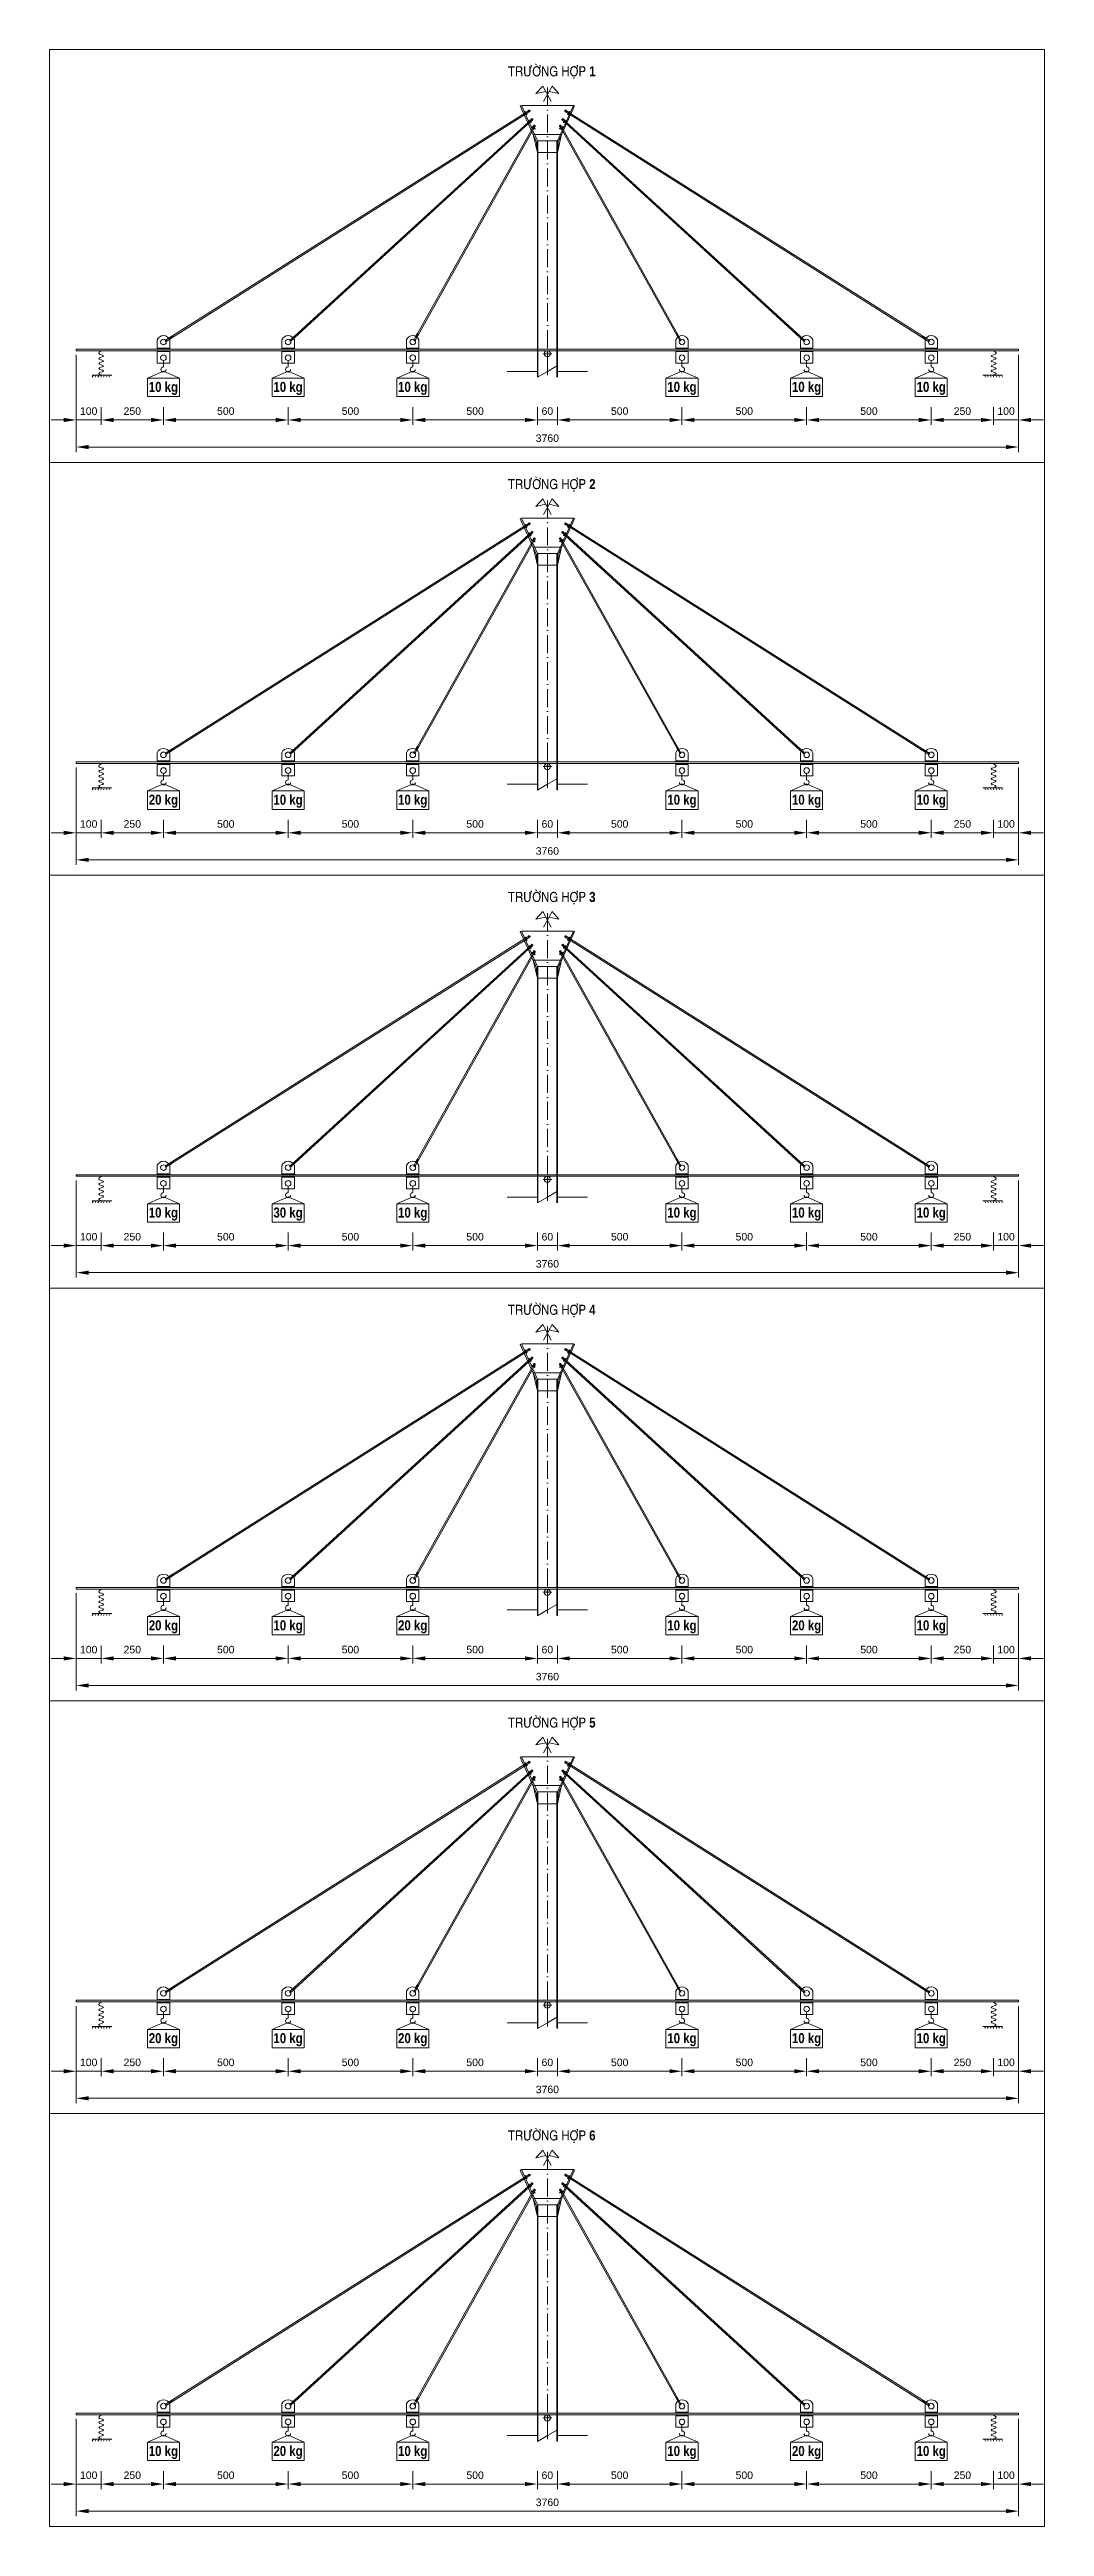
# Model space of a CAD drawing. Header units: millimetres. Extents: x 131443 to 207296, y -79515 to -45344.
# Drawn here: x 181230 to 185220, y -55276 to -45344 of the extents above; entities that cross this region are included whole.
import ezdxf

# ---------------------------------------------------------------- set-up
doc = ezdxf.new("R2010")
doc.units = ezdxf.units.MM
doc.header["$MEASUREMENT"] = 0
doc.linetypes.add('ACAD_ISO10W100', pattern=[18, 12, -3, 0, -3])
doc.layers.add('009 - Mat Cat', color=8, linetype='Continuous', lineweight=9)
doc.layers.add('013 - Duong Tim', color=1, linetype='ACAD_ISO10W100', lineweight=13)
doc.styles.add('Narrow', font='')
doc.styles.add('Narrow H', font='')
doc.styles.add('vnarial', font='')
doc.styles.get('Narrow').set_extended_font_data('.VnArial Narrow')
doc.styles.get('Narrow H').set_extended_font_data('.VnArial NarrowH')
doc.styles.get('vnarial').set_extended_font_data('.VnArial')
doc.dimstyles.new('1-20', dxfattribs={"dimscale": 20, "dimtxt": 40, "dimasz": 2.5, "dimexe": 1, "dimexo": 1, "dimgap": 1, "dimtad": 1, "dimdec": 0, "dimdsep": 46, "dimtxsty": 'vnarial', "dimcen": 2.5, "dimadec": 0, "dimazin": 0, "dimtfac": 1, "dimtdec": 0, "dimtix": 1, "dimtmove": 1, "dimatfit": 3, "dimfxl": 0.18, "dimtolj": 1, "dimtzin": 0, "dimlwd": -1, "dimlwe": -1, "dimarcsym": 1})
pattern_1 = [(45, (33545.79623, 4834.8328), (-0.08838834765, 0.08838834765), [])]
pattern_2 = [(45, (33545.79623, 3179.3328), (-0.08838834765, 0.08838834765), [])]
pattern_3 = [(45, (33545.79623, 1523.8328), (-0.08838834765, 0.08838834765), [])]
pattern_4 = [(45, (33545.79623, -131.6672), (-0.08838834765, 0.08838834765), [])]
pattern_5 = [(45, (33545.79623, -1787.1672), (-0.08838834765, 0.08838834765), [])]
pattern_6 = [(45, (33545.79623, -3442.6672), (-0.08838834765, 0.08838834765), [])]

msp = doc.modelspace()

# ---------------------------------------------------------------- texts
at = {"layer": '009 - Mat Cat', "color": 18, "true_color": 0x000000, "char_height": 40, "attachment_point": 5, "style": 'Narrow H'}
for s, insert in [('\\A1;{\\f.VnArial NarrowH|b1|i0|c0|p34;TR¦êNG HîP 1}', (183244.12, -45435.78)), ('\\A1;{\\f.VnArial NarrowH|b1|i0|c0|p34;TR¦êNG HîP 2}', (183244.12, -47091.28)), ('\\A1;{\\f.VnArial NarrowH|b1|i0|c0|p34;TR¦êNG HîP 3}', (183244.12, -48746.78)), ('\\A1;{\\f.VnArial NarrowH|b1|i0|c0|p34;TR¦êNG HîP 4}', (183244.12, -50402.28)), ('\\A1;{\\f.VnArial NarrowH|b1|i0|c0|p34;TR¦êNG HîP 5}', (183244.12, -52057.78)), ('\\A1;{\\f.VnArial NarrowH|b1|i0|c0|p34;TR¦êNG HîP 6}', (183244.12, -53713.28))]:
    msp.add_mtext(s, dxfattribs=dict(at, insert=insert))
at = {"layer": '009 - Mat Cat', "color": 1, "char_height": 40, "attachment_point": 5, "style": 'Narrow'}
for insert in [(181686.25, -46702.46), (182186.25, -46702.46), (182686.25, -46702.46), (183766.25, -46702.46), (184266.25, -46702.46), (184766.25, -46702.46), (182186.25, -48357.96), (182686.25, -48357.96), (183766.25, -48357.96), (184266.25, -48357.96), (184766.25, -48357.96), (181686.25, -50013.46), (182686.25, -50013.46), (183766.25, -50013.46), (184266.25, -50013.46), (184766.25, -50013.46), (182186.25, -51668.96), (183766.25, -51668.96), (184766.25, -51668.96), (182186.25, -53324.46), (183766.25, -53324.46), (184266.25, -53324.46), (184766.25, -53324.46), (181686.25, -54979.96), (182686.25, -54979.96), (183766.25, -54979.96), (184766.25, -54979.96)]:
    msp.add_mtext_dynamic_manual_height_columns('{\\f.VnArial Narrow|b1|i0|c0|p34;10 kg}', width=118.5, gutter_width=12.5, heights=[0], dxfattribs=dict(at, insert=insert))
at = {"layer": '009 - Mat Cat', "color": 5, "char_height": 40, "attachment_point": 5, "style": 'Narrow'}
for insert in [(181686.25, -48357.96), (181686.25, -51668.96), (182686.25, -51668.96), (184266.25, -51668.96), (181686.25, -53324.46), (182686.25, -53324.46), (182186.25, -54979.96), (184266.25, -54979.96)]:
    msp.add_mtext_dynamic_manual_height_columns('{\\f.VnArial Narrow|b1|i0|c0|p34;20 kg}', width=118.5, gutter_width=12.5, heights=[0], dxfattribs=dict(at, insert=insert))
at = {"layer": '009 - Mat Cat', "color": 6, "insert": (182186.25, -50013.46), "char_height": 40, "attachment_point": 5, "style": 'Narrow'}
msp.add_mtext_dynamic_manual_height_columns('{\\f.VnArial Narrow|b1|i0|c0|p34;30 kg}', width=118.5, gutter_width=12.5, heights=[0], dxfattribs=at)

# ---------------------------------------------------------------- blocks, each defined once
blk = doc.blocks.new('*D114')
at = {"layer": '009 - Mat Cat', "color": 0, "transparency": 16777216}
for p, q in [((181336.5, -46777), (181336.5, -46849)), ((181436.5, -46777), (181436.5, -46849)), ((181286.5, -46829), (181236.5, -46829)), ((181336.5, -46829), (181436.5, -46829)), ((181486.5, -46829), (181536.5, -46829))]:
    blk.add_line(p, q, dxfattribs=at)
for points in [[(181286.5, -46820.7), (181286.5, -46837.3), (181336.5, -46829)], [(181486.5, -46820.7), (181486.5, -46837.3), (181436.5, -46829)]]:
    blk.add_solid(points, dxfattribs=at)
at = {"layer": 'Defpoints', "color": 0, "transparency": 16777216}
for p in [(181336.5, -46757), (181436.5, -46757), (181436.5, -46829)]:
    blk.add_point(p, dxfattribs=at)
at = {"layer": '009 - Mat Cat', "color": 0, "transparency": 16777216, "insert": (181386.5, -46793.7), "char_height": 30, "attachment_point": 5, "style": 'vnarial'}
blk.add_mtext('\\A1;100', dxfattribs=at)
blk = doc.blocks.new('*D115')
at = {"layer": '009 - Mat Cat', "color": 0, "transparency": 16777216}
for p, q in [((181436.5, -46777), (181436.5, -46849)), ((181686.5, -46777), (181686.5, -46849)), ((181486.5, -46829), (181636.5, -46829))]:
    blk.add_line(p, q, dxfattribs=at)
for points in [[(181486.5, -46820.7), (181486.5, -46837.3), (181436.5, -46829)], [(181636.5, -46820.7), (181636.5, -46837.3), (181686.5, -46829)]]:
    blk.add_solid(points, dxfattribs=at)
at = {"layer": 'Defpoints', "color": 0, "transparency": 16777216}
for p in [(181436.5, -46757), (181686.5, -46757), (181686.5, -46829)]:
    blk.add_point(p, dxfattribs=at)
at = {"layer": '009 - Mat Cat', "color": 0, "transparency": 16777216, "insert": (181561.5, -46793.7), "char_height": 30, "attachment_point": 5, "style": 'vnarial'}
blk.add_mtext('\\A1;250', dxfattribs=at)
blk = doc.blocks.new('*D116')
at = {"layer": '009 - Mat Cat', "color": 0, "transparency": 16777216}
for p, q in [((181686.5, -46777), (181686.5, -46849)), ((182186.5, -46777), (182186.5, -46849)), ((181736.5, -46829), (182136.5, -46829))]:
    blk.add_line(p, q, dxfattribs=at)
for points in [[(181736.5, -46820.7), (181736.5, -46837.3), (181686.5, -46829)], [(182136.5, -46820.7), (182136.5, -46837.3), (182186.5, -46829)]]:
    blk.add_solid(points, dxfattribs=at)
at = {"layer": 'Defpoints', "color": 0, "transparency": 16777216}
for p in [(181686.5, -46757), (182186.5, -46757), (182186.5, -46829)]:
    blk.add_point(p, dxfattribs=at)
at = {"layer": '009 - Mat Cat', "color": 0, "transparency": 16777216, "insert": (181936.5, -46793.7), "char_height": 30, "attachment_point": 5, "style": 'vnarial'}
blk.add_mtext('\\A1;500', dxfattribs=at)
blk = doc.blocks.new('*D117')
at = {"layer": '009 - Mat Cat', "color": 0, "transparency": 16777216}
for p, q in [((182186.5, -46777), (182186.5, -46849)), ((182686.5, -46777), (182686.5, -46849)), ((182236.5, -46829), (182636.5, -46829))]:
    blk.add_line(p, q, dxfattribs=at)
for points in [[(182236.5, -46820.7), (182236.5, -46837.3), (182186.5, -46829)], [(182636.5, -46820.7), (182636.5, -46837.3), (182686.5, -46829)]]:
    blk.add_solid(points, dxfattribs=at)
at = {"layer": 'Defpoints', "color": 0, "transparency": 16777216}
for p in [(182186.5, -46757), (182686.5, -46757), (182686.5, -46829)]:
    blk.add_point(p, dxfattribs=at)
at = {"layer": '009 - Mat Cat', "color": 0, "transparency": 16777216, "insert": (182436.5, -46793.7), "char_height": 30, "attachment_point": 5, "style": 'vnarial'}
blk.add_mtext('\\A1;500', dxfattribs=at)
blk = doc.blocks.new('*D118')
at = {"layer": '009 - Mat Cat', "color": 0, "transparency": 16777216}
for p, q in [((182686.5, -46777), (182686.5, -46849)), ((183186.5, -46777), (183186.5, -46849)), ((182736.5, -46829), (183136.5, -46829))]:
    blk.add_line(p, q, dxfattribs=at)
for points in [[(182736.5, -46820.7), (182736.5, -46837.3), (182686.5, -46829)], [(183136.5, -46820.7), (183136.5, -46837.3), (183186.5, -46829)]]:
    blk.add_solid(points, dxfattribs=at)
at = {"layer": 'Defpoints', "color": 0, "transparency": 16777216}
for p in [(182686.5, -46757), (183186.5, -46757), (183186.5, -46829)]:
    blk.add_point(p, dxfattribs=at)
at = {"layer": '009 - Mat Cat', "color": 0, "transparency": 16777216, "insert": (182936.5, -46793.7), "char_height": 30, "attachment_point": 5, "style": 'vnarial'}
blk.add_mtext('\\A1;500', dxfattribs=at)
blk = doc.blocks.new('*D119')
at = {"layer": '009 - Mat Cat', "color": 0, "transparency": 16777216}
for p, q in [((183186.5, -46777), (183186.5, -46849)), ((183266.5, -46777), (183266.5, -46849)), ((183136.5, -46829), (183086.5, -46829)), ((183186.5, -46829), (183266.5, -46829)), ((183316.5, -46829), (183366.5, -46829))]:
    blk.add_line(p, q, dxfattribs=at)
for points in [[(183136.5, -46820.7), (183136.5, -46837.3), (183186.5, -46829)], [(183316.5, -46820.7), (183316.5, -46837.3), (183266.5, -46829)]]:
    blk.add_solid(points, dxfattribs=at)
at = {"layer": 'Defpoints', "color": 0, "transparency": 16777216}
for p in [(183186.5, -46757), (183266.5, -46757), (183266.5, -46829)]:
    blk.add_point(p, dxfattribs=at)
at = {"layer": '009 - Mat Cat', "color": 0, "transparency": 16777216, "insert": (183226.5, -46793.7), "char_height": 30, "attachment_point": 5, "style": 'vnarial'}
blk.add_mtext('\\A1;60', dxfattribs=at)
blk = doc.blocks.new('*D120')
at = {"layer": '009 - Mat Cat', "color": 0, "transparency": 16777216}
for p, q in [((183266.5, -46777), (183266.5, -46849)), ((183766.5, -46777), (183766.5, -46849)), ((183316.5, -46829), (183716.5, -46829))]:
    blk.add_line(p, q, dxfattribs=at)
for points in [[(183316.5, -46820.7), (183316.5, -46837.3), (183266.5, -46829)], [(183716.5, -46820.7), (183716.5, -46837.3), (183766.5, -46829)]]:
    blk.add_solid(points, dxfattribs=at)
at = {"layer": 'Defpoints', "color": 0, "transparency": 16777216}
for p in [(183266.5, -46757), (183766.5, -46757), (183766.5, -46829)]:
    blk.add_point(p, dxfattribs=at)
at = {"layer": '009 - Mat Cat', "color": 0, "transparency": 16777216, "insert": (183516.5, -46793.7), "char_height": 30, "attachment_point": 5, "style": 'vnarial'}
blk.add_mtext('\\A1;500', dxfattribs=at)
blk = doc.blocks.new('*D121')
at = {"layer": '009 - Mat Cat', "color": 0, "transparency": 16777216}
for p, q in [((183766.5, -46777), (183766.5, -46849)), ((184266.5, -46777), (184266.5, -46849)), ((183816.5, -46829), (184216.5, -46829))]:
    blk.add_line(p, q, dxfattribs=at)
for points in [[(183816.5, -46820.7), (183816.5, -46837.3), (183766.5, -46829)], [(184216.5, -46820.7), (184216.5, -46837.3), (184266.5, -46829)]]:
    blk.add_solid(points, dxfattribs=at)
at = {"layer": 'Defpoints', "color": 0, "transparency": 16777216}
for p in [(183766.5, -46757), (184266.5, -46757), (184266.5, -46829)]:
    blk.add_point(p, dxfattribs=at)
at = {"layer": '009 - Mat Cat', "color": 0, "transparency": 16777216, "insert": (184016.5, -46793.7), "char_height": 30, "attachment_point": 5, "style": 'vnarial'}
blk.add_mtext('\\A1;500', dxfattribs=at)
blk = doc.blocks.new('*D122')
at = {"layer": '009 - Mat Cat', "color": 0, "transparency": 16777216}
for p, q in [((184266.5, -46777), (184266.5, -46849)), ((184766.5, -46777), (184766.5, -46849)), ((184316.5, -46829), (184716.5, -46829))]:
    blk.add_line(p, q, dxfattribs=at)
for points in [[(184316.5, -46820.7), (184316.5, -46837.3), (184266.5, -46829)], [(184716.5, -46820.7), (184716.5, -46837.3), (184766.5, -46829)]]:
    blk.add_solid(points, dxfattribs=at)
at = {"layer": 'Defpoints', "color": 0, "transparency": 16777216}
for p in [(184266.5, -46757), (184766.5, -46757), (184766.5, -46829)]:
    blk.add_point(p, dxfattribs=at)
at = {"layer": '009 - Mat Cat', "color": 0, "transparency": 16777216, "insert": (184516.5, -46793.7), "char_height": 30, "attachment_point": 5, "style": 'vnarial'}
blk.add_mtext('\\A1;500', dxfattribs=at)
blk = doc.blocks.new('*D123')
at = {"layer": '009 - Mat Cat', "color": 0, "transparency": 16777216}
for p, q in [((184766.5, -46777), (184766.5, -46849)), ((185016.4, -46777), (185016.4, -46849)), ((184816.5, -46829), (184966.4, -46829))]:
    blk.add_line(p, q, dxfattribs=at)
for points in [[(184816.5, -46820.7), (184816.5, -46837.3), (184766.5, -46829)], [(184966.4, -46820.7), (184966.4, -46837.3), (185016.4, -46829)]]:
    blk.add_solid(points, dxfattribs=at)
at = {"layer": 'Defpoints', "color": 0, "transparency": 16777216}
for p in [(184766.5, -46757), (185016.4, -46757), (185016.4, -46829)]:
    blk.add_point(p, dxfattribs=at)
at = {"layer": '009 - Mat Cat', "color": 0, "transparency": 16777216, "insert": (184891.4, -46793.7), "char_height": 30, "attachment_point": 5, "style": 'vnarial'}
blk.add_mtext('\\A1;250', dxfattribs=at)
blk = doc.blocks.new('*D124')
at = {"layer": '009 - Mat Cat', "color": 0, "transparency": 16777216}
for p, q in [((185016.4, -46777), (185016.4, -46849)), ((185116.5, -46777), (185116.5, -46849)), ((184966.4, -46829), (184916.4, -46829)), ((185016.4, -46829), (185116.5, -46829)), ((185166.5, -46829), (185216.5, -46829))]:
    blk.add_line(p, q, dxfattribs=at)
for points in [[(184966.4, -46820.7), (184966.4, -46837.3), (185016.4, -46829)], [(185166.5, -46820.7), (185166.5, -46837.3), (185116.5, -46829)]]:
    blk.add_solid(points, dxfattribs=at)
at = {"layer": 'Defpoints', "color": 0, "transparency": 16777216}
for p in [(185016.4, -46757), (185116.5, -46757), (185116.5, -46829)]:
    blk.add_point(p, dxfattribs=at)
at = {"layer": '009 - Mat Cat', "color": 0, "transparency": 16777216, "insert": (185066.4, -46793.7), "char_height": 30, "attachment_point": 5, "style": 'vnarial'}
blk.add_mtext('\\A1;100', dxfattribs=at)
blk = doc.blocks.new('*D125')
at = {"layer": '009 - Mat Cat', "color": 0, "transparency": 16777216}
for p, q in [((181336.5, -46567.8), (181336.5, -46957.5)), ((185116.5, -46567.8), (185116.5, -46957.5)), ((181386.5, -46937.5), (185066.5, -46937.5))]:
    blk.add_line(p, q, dxfattribs=at)
for points in [[(181386.5, -46929.2), (181386.5, -46945.8), (181336.5, -46937.5)], [(185066.5, -46929.2), (185066.5, -46945.8), (185116.5, -46937.5)]]:
    blk.add_solid(points, dxfattribs=at)
at = {"layer": 'Defpoints', "color": 0, "transparency": 16777216}
for p in [(181336.5, -46547.8), (185116.5, -46547.8), (185116.5, -46937.5)]:
    blk.add_point(p, dxfattribs=at)
at = {"layer": '009 - Mat Cat', "color": 0, "transparency": 16777216, "insert": (183226.5, -46902.2), "char_height": 30, "attachment_point": 5, "style": 'vnarial'}
blk.add_mtext('\\A1;3760', dxfattribs=at)
blk = doc.blocks.new('*D127')
at = {"layer": '009 - Mat Cat', "color": 0, "transparency": 16777216}
for p, q in [((181336.5, -48432.5), (181336.5, -48504.5)), ((181436.5, -48432.5), (181436.5, -48504.5)), ((181286.5, -48484.5), (181236.5, -48484.5)), ((181336.5, -48484.5), (181436.5, -48484.5)), ((181486.5, -48484.5), (181536.5, -48484.5))]:
    blk.add_line(p, q, dxfattribs=at)
for points in [[(181286.5, -48476.2), (181286.5, -48492.8), (181336.5, -48484.5)], [(181486.5, -48476.2), (181486.5, -48492.8), (181436.5, -48484.5)]]:
    blk.add_solid(points, dxfattribs=at)
at = {"layer": 'Defpoints', "color": 0, "transparency": 16777216}
for p in [(181336.5, -48412.5), (181436.5, -48412.5), (181436.5, -48484.5)]:
    blk.add_point(p, dxfattribs=at)
at = {"layer": '009 - Mat Cat', "color": 0, "transparency": 16777216, "insert": (181386.5, -48449.2), "char_height": 30, "attachment_point": 5, "style": 'vnarial'}
blk.add_mtext('\\A1;100', dxfattribs=at)
blk = doc.blocks.new('*D128')
at = {"layer": '009 - Mat Cat', "color": 0, "transparency": 16777216}
for p, q in [((181436.5, -48432.5), (181436.5, -48504.5)), ((181686.5, -48432.5), (181686.5, -48504.5)), ((181486.5, -48484.5), (181636.5, -48484.5))]:
    blk.add_line(p, q, dxfattribs=at)
for points in [[(181486.5, -48476.2), (181486.5, -48492.8), (181436.5, -48484.5)], [(181636.5, -48476.2), (181636.5, -48492.8), (181686.5, -48484.5)]]:
    blk.add_solid(points, dxfattribs=at)
at = {"layer": 'Defpoints', "color": 0, "transparency": 16777216}
for p in [(181436.5, -48412.5), (181686.5, -48412.5), (181686.5, -48484.5)]:
    blk.add_point(p, dxfattribs=at)
at = {"layer": '009 - Mat Cat', "color": 0, "transparency": 16777216, "insert": (181561.5, -48449.2), "char_height": 30, "attachment_point": 5, "style": 'vnarial'}
blk.add_mtext('\\A1;250', dxfattribs=at)
blk = doc.blocks.new('*D129')
at = {"layer": '009 - Mat Cat', "color": 0, "transparency": 16777216}
for p, q in [((181686.5, -48432.5), (181686.5, -48504.5)), ((182186.5, -48432.5), (182186.5, -48504.5)), ((181736.5, -48484.5), (182136.5, -48484.5))]:
    blk.add_line(p, q, dxfattribs=at)
for points in [[(181736.5, -48476.2), (181736.5, -48492.8), (181686.5, -48484.5)], [(182136.5, -48476.2), (182136.5, -48492.8), (182186.5, -48484.5)]]:
    blk.add_solid(points, dxfattribs=at)
at = {"layer": 'Defpoints', "color": 0, "transparency": 16777216}
for p in [(181686.5, -48412.5), (182186.5, -48412.5), (182186.5, -48484.5)]:
    blk.add_point(p, dxfattribs=at)
at = {"layer": '009 - Mat Cat', "color": 0, "transparency": 16777216, "insert": (181936.5, -48449.2), "char_height": 30, "attachment_point": 5, "style": 'vnarial'}
blk.add_mtext('\\A1;500', dxfattribs=at)
blk = doc.blocks.new('*D130')
at = {"layer": '009 - Mat Cat', "color": 0, "transparency": 16777216}
for p, q in [((182186.5, -48432.5), (182186.5, -48504.5)), ((182686.5, -48432.5), (182686.5, -48504.5)), ((182236.5, -48484.5), (182636.5, -48484.5))]:
    blk.add_line(p, q, dxfattribs=at)
for points in [[(182236.5, -48476.2), (182236.5, -48492.8), (182186.5, -48484.5)], [(182636.5, -48476.2), (182636.5, -48492.8), (182686.5, -48484.5)]]:
    blk.add_solid(points, dxfattribs=at)
at = {"layer": 'Defpoints', "color": 0, "transparency": 16777216}
for p in [(182186.5, -48412.5), (182686.5, -48412.5), (182686.5, -48484.5)]:
    blk.add_point(p, dxfattribs=at)
at = {"layer": '009 - Mat Cat', "color": 0, "transparency": 16777216, "insert": (182436.5, -48449.2), "char_height": 30, "attachment_point": 5, "style": 'vnarial'}
blk.add_mtext('\\A1;500', dxfattribs=at)
blk = doc.blocks.new('*D131')
at = {"layer": '009 - Mat Cat', "color": 0, "transparency": 16777216}
for p, q in [((182686.5, -48432.5), (182686.5, -48504.5)), ((183186.5, -48432.5), (183186.5, -48504.5)), ((182736.5, -48484.5), (183136.5, -48484.5))]:
    blk.add_line(p, q, dxfattribs=at)
for points in [[(182736.5, -48476.2), (182736.5, -48492.8), (182686.5, -48484.5)], [(183136.5, -48476.2), (183136.5, -48492.8), (183186.5, -48484.5)]]:
    blk.add_solid(points, dxfattribs=at)
at = {"layer": 'Defpoints', "color": 0, "transparency": 16777216}
for p in [(182686.5, -48412.5), (183186.5, -48412.5), (183186.5, -48484.5)]:
    blk.add_point(p, dxfattribs=at)
at = {"layer": '009 - Mat Cat', "color": 0, "transparency": 16777216, "insert": (182936.5, -48449.2), "char_height": 30, "attachment_point": 5, "style": 'vnarial'}
blk.add_mtext('\\A1;500', dxfattribs=at)
blk = doc.blocks.new('*D132')
at = {"layer": '009 - Mat Cat', "color": 0, "transparency": 16777216}
for p, q in [((183186.5, -48432.5), (183186.5, -48504.5)), ((183266.5, -48432.5), (183266.5, -48504.5)), ((183136.5, -48484.5), (183086.5, -48484.5)), ((183186.5, -48484.5), (183266.5, -48484.5)), ((183316.5, -48484.5), (183366.5, -48484.5))]:
    blk.add_line(p, q, dxfattribs=at)
for points in [[(183136.5, -48476.2), (183136.5, -48492.8), (183186.5, -48484.5)], [(183316.5, -48476.2), (183316.5, -48492.8), (183266.5, -48484.5)]]:
    blk.add_solid(points, dxfattribs=at)
at = {"layer": 'Defpoints', "color": 0, "transparency": 16777216}
for p in [(183186.5, -48412.5), (183266.5, -48412.5), (183266.5, -48484.5)]:
    blk.add_point(p, dxfattribs=at)
at = {"layer": '009 - Mat Cat', "color": 0, "transparency": 16777216, "insert": (183226.5, -48449.2), "char_height": 30, "attachment_point": 5, "style": 'vnarial'}
blk.add_mtext('\\A1;60', dxfattribs=at)
blk = doc.blocks.new('*D133')
at = {"layer": '009 - Mat Cat', "color": 0, "transparency": 16777216}
for p, q in [((183266.5, -48432.5), (183266.5, -48504.5)), ((183766.5, -48432.5), (183766.5, -48504.5)), ((183316.5, -48484.5), (183716.5, -48484.5))]:
    blk.add_line(p, q, dxfattribs=at)
for points in [[(183316.5, -48476.2), (183316.5, -48492.8), (183266.5, -48484.5)], [(183716.5, -48476.2), (183716.5, -48492.8), (183766.5, -48484.5)]]:
    blk.add_solid(points, dxfattribs=at)
at = {"layer": 'Defpoints', "color": 0, "transparency": 16777216}
for p in [(183266.5, -48412.5), (183766.5, -48412.5), (183766.5, -48484.5)]:
    blk.add_point(p, dxfattribs=at)
at = {"layer": '009 - Mat Cat', "color": 0, "transparency": 16777216, "insert": (183516.5, -48449.2), "char_height": 30, "attachment_point": 5, "style": 'vnarial'}
blk.add_mtext('\\A1;500', dxfattribs=at)
blk = doc.blocks.new('*D134')
at = {"layer": '009 - Mat Cat', "color": 0, "transparency": 16777216}
for p, q in [((183766.5, -48432.5), (183766.5, -48504.5)), ((184266.5, -48432.5), (184266.5, -48504.5)), ((183816.5, -48484.5), (184216.5, -48484.5))]:
    blk.add_line(p, q, dxfattribs=at)
for points in [[(183816.5, -48476.2), (183816.5, -48492.8), (183766.5, -48484.5)], [(184216.5, -48476.2), (184216.5, -48492.8), (184266.5, -48484.5)]]:
    blk.add_solid(points, dxfattribs=at)
at = {"layer": 'Defpoints', "color": 0, "transparency": 16777216}
for p in [(183766.5, -48412.5), (184266.5, -48412.5), (184266.5, -48484.5)]:
    blk.add_point(p, dxfattribs=at)
at = {"layer": '009 - Mat Cat', "color": 0, "transparency": 16777216, "insert": (184016.5, -48449.2), "char_height": 30, "attachment_point": 5, "style": 'vnarial'}
blk.add_mtext('\\A1;500', dxfattribs=at)
blk = doc.blocks.new('*D135')
at = {"layer": '009 - Mat Cat', "color": 0, "transparency": 16777216}
for p, q in [((184266.5, -48432.5), (184266.5, -48504.5)), ((184766.5, -48432.5), (184766.5, -48504.5)), ((184316.5, -48484.5), (184716.5, -48484.5))]:
    blk.add_line(p, q, dxfattribs=at)
for points in [[(184316.5, -48476.2), (184316.5, -48492.8), (184266.5, -48484.5)], [(184716.5, -48476.2), (184716.5, -48492.8), (184766.5, -48484.5)]]:
    blk.add_solid(points, dxfattribs=at)
at = {"layer": 'Defpoints', "color": 0, "transparency": 16777216}
for p in [(184266.5, -48412.5), (184766.5, -48412.5), (184766.5, -48484.5)]:
    blk.add_point(p, dxfattribs=at)
at = {"layer": '009 - Mat Cat', "color": 0, "transparency": 16777216, "insert": (184516.5, -48449.2), "char_height": 30, "attachment_point": 5, "style": 'vnarial'}
blk.add_mtext('\\A1;500', dxfattribs=at)
blk = doc.blocks.new('*D136')
at = {"layer": '009 - Mat Cat', "color": 0, "transparency": 16777216}
for p, q in [((184766.5, -48432.5), (184766.5, -48504.5)), ((185016.4, -48432.5), (185016.4, -48504.5)), ((184816.5, -48484.5), (184966.4, -48484.5))]:
    blk.add_line(p, q, dxfattribs=at)
for points in [[(184816.5, -48476.2), (184816.5, -48492.8), (184766.5, -48484.5)], [(184966.4, -48476.2), (184966.4, -48492.8), (185016.4, -48484.5)]]:
    blk.add_solid(points, dxfattribs=at)
at = {"layer": 'Defpoints', "color": 0, "transparency": 16777216}
for p in [(184766.5, -48412.5), (185016.4, -48412.5), (185016.4, -48484.5)]:
    blk.add_point(p, dxfattribs=at)
at = {"layer": '009 - Mat Cat', "color": 0, "transparency": 16777216, "insert": (184891.4, -48449.2), "char_height": 30, "attachment_point": 5, "style": 'vnarial'}
blk.add_mtext('\\A1;250', dxfattribs=at)
blk = doc.blocks.new('*D137')
at = {"layer": '009 - Mat Cat', "color": 0, "transparency": 16777216}
for p, q in [((185016.4, -48432.5), (185016.4, -48504.5)), ((185116.5, -48432.5), (185116.5, -48504.5)), ((184966.4, -48484.5), (184916.4, -48484.5)), ((185016.4, -48484.5), (185116.5, -48484.5)), ((185166.5, -48484.5), (185216.5, -48484.5))]:
    blk.add_line(p, q, dxfattribs=at)
for points in [[(184966.4, -48476.2), (184966.4, -48492.8), (185016.4, -48484.5)], [(185166.5, -48476.2), (185166.5, -48492.8), (185116.5, -48484.5)]]:
    blk.add_solid(points, dxfattribs=at)
at = {"layer": 'Defpoints', "color": 0, "transparency": 16777216}
for p in [(185016.4, -48412.5), (185116.5, -48412.5), (185116.5, -48484.5)]:
    blk.add_point(p, dxfattribs=at)
at = {"layer": '009 - Mat Cat', "color": 0, "transparency": 16777216, "insert": (185066.4, -48449.2), "char_height": 30, "attachment_point": 5, "style": 'vnarial'}
blk.add_mtext('\\A1;100', dxfattribs=at)
blk = doc.blocks.new('*D126')
at = {"layer": '009 - Mat Cat', "color": 0, "transparency": 16777216}
for p, q in [((181336.5, -48223.3), (181336.5, -48613)), ((185116.5, -48223.3), (185116.5, -48613)), ((181386.5, -48593), (185066.5, -48593))]:
    blk.add_line(p, q, dxfattribs=at)
for points in [[(181386.5, -48584.7), (181386.5, -48601.3), (181336.5, -48593)], [(185066.5, -48584.7), (185066.5, -48601.3), (185116.5, -48593)]]:
    blk.add_solid(points, dxfattribs=at)
at = {"layer": 'Defpoints', "color": 0, "transparency": 16777216}
for p in [(181336.5, -48203.3), (185116.5, -48203.3), (185116.5, -48593)]:
    blk.add_point(p, dxfattribs=at)
at = {"layer": '009 - Mat Cat', "color": 0, "transparency": 16777216, "insert": (183226.5, -48557.7), "char_height": 30, "attachment_point": 5, "style": 'vnarial'}
blk.add_mtext('\\A1;3760', dxfattribs=at)
blk = doc.blocks.new('*D139')
at = {"layer": '009 - Mat Cat', "color": 0, "transparency": 16777216}
for p, q in [((181286.5, -50140), (181236.5, -50140)), ((181336.5, -50088), (181336.5, -50160)), ((181336.5, -50140), (181436.5, -50140)), ((181436.5, -50088), (181436.5, -50160)), ((181486.5, -50140), (181536.5, -50140))]:
    blk.add_line(p, q, dxfattribs=at)
for points in [[(181286.5, -50131.7), (181286.5, -50148.3), (181336.5, -50140)], [(181486.5, -50131.7), (181486.5, -50148.3), (181436.5, -50140)]]:
    blk.add_solid(points, dxfattribs=at)
at = {"layer": 'Defpoints', "color": 0, "transparency": 16777216}
for p in [(181336.5, -50068), (181436.5, -50068), (181436.5, -50140)]:
    blk.add_point(p, dxfattribs=at)
at = {"layer": '009 - Mat Cat', "color": 0, "transparency": 16777216, "insert": (181386.5, -50104.7), "char_height": 30, "attachment_point": 5, "style": 'vnarial'}
blk.add_mtext('\\A1;100', dxfattribs=at)
blk = doc.blocks.new('*D140')
at = {"layer": '009 - Mat Cat', "color": 0, "transparency": 16777216}
for p, q in [((181436.5, -50088), (181436.5, -50160)), ((181486.5, -50140), (181636.5, -50140)), ((181686.5, -50088), (181686.5, -50160))]:
    blk.add_line(p, q, dxfattribs=at)
for points in [[(181486.5, -50131.7), (181486.5, -50148.3), (181436.5, -50140)], [(181636.5, -50131.7), (181636.5, -50148.3), (181686.5, -50140)]]:
    blk.add_solid(points, dxfattribs=at)
at = {"layer": 'Defpoints', "color": 0, "transparency": 16777216}
for p in [(181436.5, -50068), (181686.5, -50068), (181686.5, -50140)]:
    blk.add_point(p, dxfattribs=at)
at = {"layer": '009 - Mat Cat', "color": 0, "transparency": 16777216, "insert": (181561.5, -50104.7), "char_height": 30, "attachment_point": 5, "style": 'vnarial'}
blk.add_mtext('\\A1;250', dxfattribs=at)
blk = doc.blocks.new('*D141')
at = {"layer": '009 - Mat Cat', "color": 0, "transparency": 16777216}
for p, q in [((181686.5, -50088), (181686.5, -50160)), ((181736.5, -50140), (182136.5, -50140)), ((182186.5, -50088), (182186.5, -50160))]:
    blk.add_line(p, q, dxfattribs=at)
for points in [[(181736.5, -50131.7), (181736.5, -50148.3), (181686.5, -50140)], [(182136.5, -50131.7), (182136.5, -50148.3), (182186.5, -50140)]]:
    blk.add_solid(points, dxfattribs=at)
at = {"layer": 'Defpoints', "color": 0, "transparency": 16777216}
for p in [(181686.5, -50068), (182186.5, -50068), (182186.5, -50140)]:
    blk.add_point(p, dxfattribs=at)
at = {"layer": '009 - Mat Cat', "color": 0, "transparency": 16777216, "insert": (181936.5, -50104.7), "char_height": 30, "attachment_point": 5, "style": 'vnarial'}
blk.add_mtext('\\A1;500', dxfattribs=at)
blk = doc.blocks.new('*D142')
at = {"layer": '009 - Mat Cat', "color": 0, "transparency": 16777216}
for p, q in [((182186.5, -50088), (182186.5, -50160)), ((182236.5, -50140), (182636.5, -50140)), ((182686.5, -50088), (182686.5, -50160))]:
    blk.add_line(p, q, dxfattribs=at)
for points in [[(182236.5, -50131.7), (182236.5, -50148.3), (182186.5, -50140)], [(182636.5, -50131.7), (182636.5, -50148.3), (182686.5, -50140)]]:
    blk.add_solid(points, dxfattribs=at)
at = {"layer": 'Defpoints', "color": 0, "transparency": 16777216}
for p in [(182186.5, -50068), (182686.5, -50068), (182686.5, -50140)]:
    blk.add_point(p, dxfattribs=at)
at = {"layer": '009 - Mat Cat', "color": 0, "transparency": 16777216, "insert": (182436.5, -50104.7), "char_height": 30, "attachment_point": 5, "style": 'vnarial'}
blk.add_mtext('\\A1;500', dxfattribs=at)
blk = doc.blocks.new('*D143')
at = {"layer": '009 - Mat Cat', "color": 0, "transparency": 16777216}
for p, q in [((182686.5, -50088), (182686.5, -50160)), ((182736.5, -50140), (183136.5, -50140)), ((183186.5, -50088), (183186.5, -50160))]:
    blk.add_line(p, q, dxfattribs=at)
for points in [[(182736.5, -50131.7), (182736.5, -50148.3), (182686.5, -50140)], [(183136.5, -50131.7), (183136.5, -50148.3), (183186.5, -50140)]]:
    blk.add_solid(points, dxfattribs=at)
at = {"layer": 'Defpoints', "color": 0, "transparency": 16777216}
for p in [(182686.5, -50068), (183186.5, -50068), (183186.5, -50140)]:
    blk.add_point(p, dxfattribs=at)
at = {"layer": '009 - Mat Cat', "color": 0, "transparency": 16777216, "insert": (182936.5, -50104.7), "char_height": 30, "attachment_point": 5, "style": 'vnarial'}
blk.add_mtext('\\A1;500', dxfattribs=at)
blk = doc.blocks.new('*D144')
at = {"layer": '009 - Mat Cat', "color": 0, "transparency": 16777216}
for p, q in [((183136.5, -50140), (183086.5, -50140)), ((183186.5, -50088), (183186.5, -50160)), ((183186.5, -50140), (183266.5, -50140)), ((183266.5, -50088), (183266.5, -50160)), ((183316.5, -50140), (183366.5, -50140))]:
    blk.add_line(p, q, dxfattribs=at)
for points in [[(183136.5, -50131.7), (183136.5, -50148.3), (183186.5, -50140)], [(183316.5, -50131.7), (183316.5, -50148.3), (183266.5, -50140)]]:
    blk.add_solid(points, dxfattribs=at)
at = {"layer": 'Defpoints', "color": 0, "transparency": 16777216}
for p in [(183186.5, -50068), (183266.5, -50068), (183266.5, -50140)]:
    blk.add_point(p, dxfattribs=at)
at = {"layer": '009 - Mat Cat', "color": 0, "transparency": 16777216, "insert": (183226.5, -50104.7), "char_height": 30, "attachment_point": 5, "style": 'vnarial'}
blk.add_mtext('\\A1;60', dxfattribs=at)
blk = doc.blocks.new('*D145')
at = {"layer": '009 - Mat Cat', "color": 0, "transparency": 16777216}
for p, q in [((183266.5, -50088), (183266.5, -50160)), ((183316.5, -50140), (183716.5, -50140)), ((183766.5, -50088), (183766.5, -50160))]:
    blk.add_line(p, q, dxfattribs=at)
for points in [[(183316.5, -50131.7), (183316.5, -50148.3), (183266.5, -50140)], [(183716.5, -50131.7), (183716.5, -50148.3), (183766.5, -50140)]]:
    blk.add_solid(points, dxfattribs=at)
at = {"layer": 'Defpoints', "color": 0, "transparency": 16777216}
for p in [(183266.5, -50068), (183766.5, -50068), (183766.5, -50140)]:
    blk.add_point(p, dxfattribs=at)
at = {"layer": '009 - Mat Cat', "color": 0, "transparency": 16777216, "insert": (183516.5, -50104.7), "char_height": 30, "attachment_point": 5, "style": 'vnarial'}
blk.add_mtext('\\A1;500', dxfattribs=at)
blk = doc.blocks.new('*D146')
at = {"layer": '009 - Mat Cat', "color": 0, "transparency": 16777216}
for p, q in [((183766.5, -50088), (183766.5, -50160)), ((183816.5, -50140), (184216.5, -50140)), ((184266.5, -50088), (184266.5, -50160))]:
    blk.add_line(p, q, dxfattribs=at)
for points in [[(183816.5, -50131.7), (183816.5, -50148.3), (183766.5, -50140)], [(184216.5, -50131.7), (184216.5, -50148.3), (184266.5, -50140)]]:
    blk.add_solid(points, dxfattribs=at)
at = {"layer": 'Defpoints', "color": 0, "transparency": 16777216}
for p in [(183766.5, -50068), (184266.5, -50068), (184266.5, -50140)]:
    blk.add_point(p, dxfattribs=at)
at = {"layer": '009 - Mat Cat', "color": 0, "transparency": 16777216, "insert": (184016.5, -50104.7), "char_height": 30, "attachment_point": 5, "style": 'vnarial'}
blk.add_mtext('\\A1;500', dxfattribs=at)
blk = doc.blocks.new('*D147')
at = {"layer": '009 - Mat Cat', "color": 0, "transparency": 16777216}
for p, q in [((184266.5, -50088), (184266.5, -50160)), ((184316.5, -50140), (184716.5, -50140)), ((184766.5, -50088), (184766.5, -50160))]:
    blk.add_line(p, q, dxfattribs=at)
for points in [[(184316.5, -50131.7), (184316.5, -50148.3), (184266.5, -50140)], [(184716.5, -50131.7), (184716.5, -50148.3), (184766.5, -50140)]]:
    blk.add_solid(points, dxfattribs=at)
at = {"layer": 'Defpoints', "color": 0, "transparency": 16777216}
for p in [(184266.5, -50068), (184766.5, -50068), (184766.5, -50140)]:
    blk.add_point(p, dxfattribs=at)
at = {"layer": '009 - Mat Cat', "color": 0, "transparency": 16777216, "insert": (184516.5, -50104.7), "char_height": 30, "attachment_point": 5, "style": 'vnarial'}
blk.add_mtext('\\A1;500', dxfattribs=at)
blk = doc.blocks.new('*D148')
at = {"layer": '009 - Mat Cat', "color": 0, "transparency": 16777216}
for p, q in [((184766.5, -50088), (184766.5, -50160)), ((184816.5, -50140), (184966.4, -50140)), ((185016.4, -50088), (185016.4, -50160))]:
    blk.add_line(p, q, dxfattribs=at)
for points in [[(184816.5, -50131.7), (184816.5, -50148.3), (184766.5, -50140)], [(184966.4, -50131.7), (184966.4, -50148.3), (185016.4, -50140)]]:
    blk.add_solid(points, dxfattribs=at)
at = {"layer": 'Defpoints', "color": 0, "transparency": 16777216}
for p in [(184766.5, -50068), (185016.4, -50068), (185016.4, -50140)]:
    blk.add_point(p, dxfattribs=at)
at = {"layer": '009 - Mat Cat', "color": 0, "transparency": 16777216, "insert": (184891.4, -50104.7), "char_height": 30, "attachment_point": 5, "style": 'vnarial'}
blk.add_mtext('\\A1;250', dxfattribs=at)
blk = doc.blocks.new('*D149')
at = {"layer": '009 - Mat Cat', "color": 0, "transparency": 16777216}
for p, q in [((184966.4, -50140), (184916.4, -50140)), ((185016.4, -50088), (185016.4, -50160)), ((185016.4, -50140), (185116.5, -50140)), ((185116.5, -50088), (185116.5, -50160)), ((185166.5, -50140), (185216.5, -50140))]:
    blk.add_line(p, q, dxfattribs=at)
for points in [[(184966.4, -50131.7), (184966.4, -50148.3), (185016.4, -50140)], [(185166.5, -50131.7), (185166.5, -50148.3), (185116.5, -50140)]]:
    blk.add_solid(points, dxfattribs=at)
at = {"layer": 'Defpoints', "color": 0, "transparency": 16777216}
for p in [(185016.4, -50068), (185116.5, -50068), (185116.5, -50140)]:
    blk.add_point(p, dxfattribs=at)
at = {"layer": '009 - Mat Cat', "color": 0, "transparency": 16777216, "insert": (185066.4, -50104.7), "char_height": 30, "attachment_point": 5, "style": 'vnarial'}
blk.add_mtext('\\A1;100', dxfattribs=at)
blk = doc.blocks.new('*D138')
at = {"layer": '009 - Mat Cat', "color": 0, "transparency": 16777216}
for p, q in [((181336.5, -49878.8), (181336.5, -50268.5)), ((185116.5, -49878.8), (185116.5, -50268.5)), ((181386.5, -50248.5), (185066.5, -50248.5))]:
    blk.add_line(p, q, dxfattribs=at)
for points in [[(181386.5, -50240.2), (181386.5, -50256.8), (181336.5, -50248.5)], [(185066.5, -50240.2), (185066.5, -50256.8), (185116.5, -50248.5)]]:
    blk.add_solid(points, dxfattribs=at)
at = {"layer": 'Defpoints', "color": 0, "transparency": 16777216}
for p in [(181336.5, -49858.8), (185116.5, -49858.8), (185116.5, -50248.5)]:
    blk.add_point(p, dxfattribs=at)
at = {"layer": '009 - Mat Cat', "color": 0, "transparency": 16777216, "insert": (183226.5, -50213.2), "char_height": 30, "attachment_point": 5, "style": 'vnarial'}
blk.add_mtext('\\A1;3760', dxfattribs=at)
blk = doc.blocks.new('*D151')
at = {"layer": '009 - Mat Cat', "color": 0, "transparency": 16777216}
for p, q in [((181336.5, -51743.5), (181336.5, -51815.5)), ((181436.5, -51743.5), (181436.5, -51815.5)), ((181286.5, -51795.5), (181236.5, -51795.5)), ((181336.5, -51795.5), (181436.5, -51795.5)), ((181486.5, -51795.5), (181536.5, -51795.5))]:
    blk.add_line(p, q, dxfattribs=at)
for points in [[(181286.5, -51787.2), (181286.5, -51803.8), (181336.5, -51795.5)], [(181486.5, -51787.2), (181486.5, -51803.8), (181436.5, -51795.5)]]:
    blk.add_solid(points, dxfattribs=at)
at = {"layer": 'Defpoints', "color": 0, "transparency": 16777216}
for p in [(181336.5, -51723.5), (181436.5, -51723.5), (181436.5, -51795.5)]:
    blk.add_point(p, dxfattribs=at)
at = {"layer": '009 - Mat Cat', "color": 0, "transparency": 16777216, "insert": (181386.5, -51760.2), "char_height": 30, "attachment_point": 5, "style": 'vnarial'}
blk.add_mtext('\\A1;100', dxfattribs=at)
blk = doc.blocks.new('*D152')
at = {"layer": '009 - Mat Cat', "color": 0, "transparency": 16777216}
for p, q in [((181436.5, -51743.5), (181436.5, -51815.5)), ((181686.5, -51743.5), (181686.5, -51815.5)), ((181486.5, -51795.5), (181636.5, -51795.5))]:
    blk.add_line(p, q, dxfattribs=at)
for points in [[(181486.5, -51787.2), (181486.5, -51803.8), (181436.5, -51795.5)], [(181636.5, -51787.2), (181636.5, -51803.8), (181686.5, -51795.5)]]:
    blk.add_solid(points, dxfattribs=at)
at = {"layer": 'Defpoints', "color": 0, "transparency": 16777216}
for p in [(181436.5, -51723.5), (181686.5, -51723.5), (181686.5, -51795.5)]:
    blk.add_point(p, dxfattribs=at)
at = {"layer": '009 - Mat Cat', "color": 0, "transparency": 16777216, "insert": (181561.5, -51760.2), "char_height": 30, "attachment_point": 5, "style": 'vnarial'}
blk.add_mtext('\\A1;250', dxfattribs=at)
blk = doc.blocks.new('*D153')
at = {"layer": '009 - Mat Cat', "color": 0, "transparency": 16777216}
for p, q in [((181686.5, -51743.5), (181686.5, -51815.5)), ((182186.5, -51743.5), (182186.5, -51815.5)), ((181736.5, -51795.5), (182136.5, -51795.5))]:
    blk.add_line(p, q, dxfattribs=at)
for points in [[(181736.5, -51787.2), (181736.5, -51803.8), (181686.5, -51795.5)], [(182136.5, -51787.2), (182136.5, -51803.8), (182186.5, -51795.5)]]:
    blk.add_solid(points, dxfattribs=at)
at = {"layer": 'Defpoints', "color": 0, "transparency": 16777216}
for p in [(181686.5, -51723.5), (182186.5, -51723.5), (182186.5, -51795.5)]:
    blk.add_point(p, dxfattribs=at)
at = {"layer": '009 - Mat Cat', "color": 0, "transparency": 16777216, "insert": (181936.5, -51760.2), "char_height": 30, "attachment_point": 5, "style": 'vnarial'}
blk.add_mtext('\\A1;500', dxfattribs=at)
blk = doc.blocks.new('*D154')
at = {"layer": '009 - Mat Cat', "color": 0, "transparency": 16777216}
for p, q in [((182186.5, -51743.5), (182186.5, -51815.5)), ((182686.5, -51743.5), (182686.5, -51815.5)), ((182236.5, -51795.5), (182636.5, -51795.5))]:
    blk.add_line(p, q, dxfattribs=at)
for points in [[(182236.5, -51787.2), (182236.5, -51803.8), (182186.5, -51795.5)], [(182636.5, -51787.2), (182636.5, -51803.8), (182686.5, -51795.5)]]:
    blk.add_solid(points, dxfattribs=at)
at = {"layer": 'Defpoints', "color": 0, "transparency": 16777216}
for p in [(182186.5, -51723.5), (182686.5, -51723.5), (182686.5, -51795.5)]:
    blk.add_point(p, dxfattribs=at)
at = {"layer": '009 - Mat Cat', "color": 0, "transparency": 16777216, "insert": (182436.5, -51760.2), "char_height": 30, "attachment_point": 5, "style": 'vnarial'}
blk.add_mtext('\\A1;500', dxfattribs=at)
blk = doc.blocks.new('*D155')
at = {"layer": '009 - Mat Cat', "color": 0, "transparency": 16777216}
for p, q in [((182686.5, -51743.5), (182686.5, -51815.5)), ((183186.5, -51743.5), (183186.5, -51815.5)), ((182736.5, -51795.5), (183136.5, -51795.5))]:
    blk.add_line(p, q, dxfattribs=at)
for points in [[(182736.5, -51787.2), (182736.5, -51803.8), (182686.5, -51795.5)], [(183136.5, -51787.2), (183136.5, -51803.8), (183186.5, -51795.5)]]:
    blk.add_solid(points, dxfattribs=at)
at = {"layer": 'Defpoints', "color": 0, "transparency": 16777216}
for p in [(182686.5, -51723.5), (183186.5, -51723.5), (183186.5, -51795.5)]:
    blk.add_point(p, dxfattribs=at)
at = {"layer": '009 - Mat Cat', "color": 0, "transparency": 16777216, "insert": (182936.5, -51760.2), "char_height": 30, "attachment_point": 5, "style": 'vnarial'}
blk.add_mtext('\\A1;500', dxfattribs=at)
blk = doc.blocks.new('*D156')
at = {"layer": '009 - Mat Cat', "color": 0, "transparency": 16777216}
for p, q in [((183186.5, -51743.5), (183186.5, -51815.5)), ((183266.5, -51743.5), (183266.5, -51815.5)), ((183136.5, -51795.5), (183086.5, -51795.5)), ((183186.5, -51795.5), (183266.5, -51795.5)), ((183316.5, -51795.5), (183366.5, -51795.5))]:
    blk.add_line(p, q, dxfattribs=at)
for points in [[(183136.5, -51787.2), (183136.5, -51803.8), (183186.5, -51795.5)], [(183316.5, -51787.2), (183316.5, -51803.8), (183266.5, -51795.5)]]:
    blk.add_solid(points, dxfattribs=at)
at = {"layer": 'Defpoints', "color": 0, "transparency": 16777216}
for p in [(183186.5, -51723.5), (183266.5, -51723.5), (183266.5, -51795.5)]:
    blk.add_point(p, dxfattribs=at)
at = {"layer": '009 - Mat Cat', "color": 0, "transparency": 16777216, "insert": (183226.5, -51760.2), "char_height": 30, "attachment_point": 5, "style": 'vnarial'}
blk.add_mtext('\\A1;60', dxfattribs=at)
blk = doc.blocks.new('*D157')
at = {"layer": '009 - Mat Cat', "color": 0, "transparency": 16777216}
for p, q in [((183266.5, -51743.5), (183266.5, -51815.5)), ((183766.5, -51743.5), (183766.5, -51815.5)), ((183316.5, -51795.5), (183716.5, -51795.5))]:
    blk.add_line(p, q, dxfattribs=at)
for points in [[(183316.5, -51787.2), (183316.5, -51803.8), (183266.5, -51795.5)], [(183716.5, -51787.2), (183716.5, -51803.8), (183766.5, -51795.5)]]:
    blk.add_solid(points, dxfattribs=at)
at = {"layer": 'Defpoints', "color": 0, "transparency": 16777216}
for p in [(183266.5, -51723.5), (183766.5, -51723.5), (183766.5, -51795.5)]:
    blk.add_point(p, dxfattribs=at)
at = {"layer": '009 - Mat Cat', "color": 0, "transparency": 16777216, "insert": (183516.5, -51760.2), "char_height": 30, "attachment_point": 5, "style": 'vnarial'}
blk.add_mtext('\\A1;500', dxfattribs=at)
blk = doc.blocks.new('*D158')
at = {"layer": '009 - Mat Cat', "color": 0, "transparency": 16777216}
for p, q in [((183766.5, -51743.5), (183766.5, -51815.5)), ((184266.5, -51743.5), (184266.5, -51815.5)), ((183816.5, -51795.5), (184216.5, -51795.5))]:
    blk.add_line(p, q, dxfattribs=at)
for points in [[(183816.5, -51787.2), (183816.5, -51803.8), (183766.5, -51795.5)], [(184216.5, -51787.2), (184216.5, -51803.8), (184266.5, -51795.5)]]:
    blk.add_solid(points, dxfattribs=at)
at = {"layer": 'Defpoints', "color": 0, "transparency": 16777216}
for p in [(183766.5, -51723.5), (184266.5, -51723.5), (184266.5, -51795.5)]:
    blk.add_point(p, dxfattribs=at)
at = {"layer": '009 - Mat Cat', "color": 0, "transparency": 16777216, "insert": (184016.5, -51760.2), "char_height": 30, "attachment_point": 5, "style": 'vnarial'}
blk.add_mtext('\\A1;500', dxfattribs=at)
blk = doc.blocks.new('*D159')
at = {"layer": '009 - Mat Cat', "color": 0, "transparency": 16777216}
for p, q in [((184266.5, -51743.5), (184266.5, -51815.5)), ((184766.5, -51743.5), (184766.5, -51815.5)), ((184316.5, -51795.5), (184716.5, -51795.5))]:
    blk.add_line(p, q, dxfattribs=at)
for points in [[(184316.5, -51787.2), (184316.5, -51803.8), (184266.5, -51795.5)], [(184716.5, -51787.2), (184716.5, -51803.8), (184766.5, -51795.5)]]:
    blk.add_solid(points, dxfattribs=at)
at = {"layer": 'Defpoints', "color": 0, "transparency": 16777216}
for p in [(184266.5, -51723.5), (184766.5, -51723.5), (184766.5, -51795.5)]:
    blk.add_point(p, dxfattribs=at)
at = {"layer": '009 - Mat Cat', "color": 0, "transparency": 16777216, "insert": (184516.5, -51760.2), "char_height": 30, "attachment_point": 5, "style": 'vnarial'}
blk.add_mtext('\\A1;500', dxfattribs=at)
blk = doc.blocks.new('*D160')
at = {"layer": '009 - Mat Cat', "color": 0, "transparency": 16777216}
for p, q in [((184766.5, -51743.5), (184766.5, -51815.5)), ((185016.4, -51743.5), (185016.4, -51815.5)), ((184816.5, -51795.5), (184966.4, -51795.5))]:
    blk.add_line(p, q, dxfattribs=at)
for points in [[(184816.5, -51787.2), (184816.5, -51803.8), (184766.5, -51795.5)], [(184966.4, -51787.2), (184966.4, -51803.8), (185016.4, -51795.5)]]:
    blk.add_solid(points, dxfattribs=at)
at = {"layer": 'Defpoints', "color": 0, "transparency": 16777216}
for p in [(184766.5, -51723.5), (185016.4, -51723.5), (185016.4, -51795.5)]:
    blk.add_point(p, dxfattribs=at)
at = {"layer": '009 - Mat Cat', "color": 0, "transparency": 16777216, "insert": (184891.4, -51760.2), "char_height": 30, "attachment_point": 5, "style": 'vnarial'}
blk.add_mtext('\\A1;250', dxfattribs=at)
blk = doc.blocks.new('*D161')
at = {"layer": '009 - Mat Cat', "color": 0, "transparency": 16777216}
for p, q in [((185016.4, -51743.5), (185016.4, -51815.5)), ((185116.5, -51743.5), (185116.5, -51815.5)), ((184966.4, -51795.5), (184916.4, -51795.5)), ((185016.4, -51795.5), (185116.5, -51795.5)), ((185166.5, -51795.5), (185216.5, -51795.5))]:
    blk.add_line(p, q, dxfattribs=at)
for points in [[(184966.4, -51787.2), (184966.4, -51803.8), (185016.4, -51795.5)], [(185166.5, -51787.2), (185166.5, -51803.8), (185116.5, -51795.5)]]:
    blk.add_solid(points, dxfattribs=at)
at = {"layer": 'Defpoints', "color": 0, "transparency": 16777216}
for p in [(185016.4, -51723.5), (185116.5, -51723.5), (185116.5, -51795.5)]:
    blk.add_point(p, dxfattribs=at)
at = {"layer": '009 - Mat Cat', "color": 0, "transparency": 16777216, "insert": (185066.4, -51760.2), "char_height": 30, "attachment_point": 5, "style": 'vnarial'}
blk.add_mtext('\\A1;100', dxfattribs=at)
blk = doc.blocks.new('*D150')
at = {"layer": '009 - Mat Cat', "color": 0, "transparency": 16777216}
for p, q in [((181336.5, -51534.3), (181336.5, -51924)), ((185116.5, -51534.3), (185116.5, -51924)), ((181386.5, -51904), (185066.5, -51904))]:
    blk.add_line(p, q, dxfattribs=at)
for points in [[(181386.5, -51895.7), (181386.5, -51912.3), (181336.5, -51904)], [(185066.5, -51895.7), (185066.5, -51912.3), (185116.5, -51904)]]:
    blk.add_solid(points, dxfattribs=at)
at = {"layer": 'Defpoints', "color": 0, "transparency": 16777216}
for p in [(181336.5, -51514.3), (185116.5, -51514.3), (185116.5, -51904)]:
    blk.add_point(p, dxfattribs=at)
at = {"layer": '009 - Mat Cat', "color": 0, "transparency": 16777216, "insert": (183226.5, -51868.7), "char_height": 30, "attachment_point": 5, "style": 'vnarial'}
blk.add_mtext('\\A1;3760', dxfattribs=at)
blk = doc.blocks.new('*D163')
at = {"layer": '009 - Mat Cat', "color": 0, "transparency": 16777216}
for p, q in [((181336.5, -53399), (181336.5, -53471)), ((181436.5, -53399), (181436.5, -53471)), ((181286.5, -53451), (181236.5, -53451)), ((181336.5, -53451), (181436.5, -53451)), ((181486.5, -53451), (181536.5, -53451))]:
    blk.add_line(p, q, dxfattribs=at)
for points in [[(181286.5, -53442.7), (181286.5, -53459.3), (181336.5, -53451)], [(181486.5, -53442.7), (181486.5, -53459.3), (181436.5, -53451)]]:
    blk.add_solid(points, dxfattribs=at)
at = {"layer": 'Defpoints', "color": 0, "transparency": 16777216}
for p in [(181336.5, -53379), (181436.5, -53379), (181436.5, -53451)]:
    blk.add_point(p, dxfattribs=at)
at = {"layer": '009 - Mat Cat', "color": 0, "transparency": 16777216, "insert": (181386.5, -53415.7), "char_height": 30, "attachment_point": 5, "style": 'vnarial'}
blk.add_mtext('\\A1;100', dxfattribs=at)
blk = doc.blocks.new('*D164')
at = {"layer": '009 - Mat Cat', "color": 0, "transparency": 16777216}
for p, q in [((181436.5, -53399), (181436.5, -53471)), ((181686.5, -53399), (181686.5, -53471)), ((181486.5, -53451), (181636.5, -53451))]:
    blk.add_line(p, q, dxfattribs=at)
for points in [[(181486.5, -53442.7), (181486.5, -53459.3), (181436.5, -53451)], [(181636.5, -53442.7), (181636.5, -53459.3), (181686.5, -53451)]]:
    blk.add_solid(points, dxfattribs=at)
at = {"layer": 'Defpoints', "color": 0, "transparency": 16777216}
for p in [(181436.5, -53379), (181686.5, -53379), (181686.5, -53451)]:
    blk.add_point(p, dxfattribs=at)
at = {"layer": '009 - Mat Cat', "color": 0, "transparency": 16777216, "insert": (181561.5, -53415.7), "char_height": 30, "attachment_point": 5, "style": 'vnarial'}
blk.add_mtext('\\A1;250', dxfattribs=at)
blk = doc.blocks.new('*D165')
at = {"layer": '009 - Mat Cat', "color": 0, "transparency": 16777216}
for p, q in [((181686.5, -53399), (181686.5, -53471)), ((182186.5, -53399), (182186.5, -53471)), ((181736.5, -53451), (182136.5, -53451))]:
    blk.add_line(p, q, dxfattribs=at)
for points in [[(181736.5, -53442.7), (181736.5, -53459.3), (181686.5, -53451)], [(182136.5, -53442.7), (182136.5, -53459.3), (182186.5, -53451)]]:
    blk.add_solid(points, dxfattribs=at)
at = {"layer": 'Defpoints', "color": 0, "transparency": 16777216}
for p in [(181686.5, -53379), (182186.5, -53379), (182186.5, -53451)]:
    blk.add_point(p, dxfattribs=at)
at = {"layer": '009 - Mat Cat', "color": 0, "transparency": 16777216, "insert": (181936.5, -53415.7), "char_height": 30, "attachment_point": 5, "style": 'vnarial'}
blk.add_mtext('\\A1;500', dxfattribs=at)
blk = doc.blocks.new('*D166')
at = {"layer": '009 - Mat Cat', "color": 0, "transparency": 16777216}
for p, q in [((182186.5, -53399), (182186.5, -53471)), ((182686.5, -53399), (182686.5, -53471)), ((182236.5, -53451), (182636.5, -53451))]:
    blk.add_line(p, q, dxfattribs=at)
for points in [[(182236.5, -53442.7), (182236.5, -53459.3), (182186.5, -53451)], [(182636.5, -53442.7), (182636.5, -53459.3), (182686.5, -53451)]]:
    blk.add_solid(points, dxfattribs=at)
at = {"layer": 'Defpoints', "color": 0, "transparency": 16777216}
for p in [(182186.5, -53379), (182686.5, -53379), (182686.5, -53451)]:
    blk.add_point(p, dxfattribs=at)
at = {"layer": '009 - Mat Cat', "color": 0, "transparency": 16777216, "insert": (182436.5, -53415.7), "char_height": 30, "attachment_point": 5, "style": 'vnarial'}
blk.add_mtext('\\A1;500', dxfattribs=at)
blk = doc.blocks.new('*D167')
at = {"layer": '009 - Mat Cat', "color": 0, "transparency": 16777216}
for p, q in [((182686.5, -53399), (182686.5, -53471)), ((183186.5, -53399), (183186.5, -53471)), ((182736.5, -53451), (183136.5, -53451))]:
    blk.add_line(p, q, dxfattribs=at)
for points in [[(182736.5, -53442.7), (182736.5, -53459.3), (182686.5, -53451)], [(183136.5, -53442.7), (183136.5, -53459.3), (183186.5, -53451)]]:
    blk.add_solid(points, dxfattribs=at)
at = {"layer": 'Defpoints', "color": 0, "transparency": 16777216}
for p in [(182686.5, -53379), (183186.5, -53379), (183186.5, -53451)]:
    blk.add_point(p, dxfattribs=at)
at = {"layer": '009 - Mat Cat', "color": 0, "transparency": 16777216, "insert": (182936.5, -53415.7), "char_height": 30, "attachment_point": 5, "style": 'vnarial'}
blk.add_mtext('\\A1;500', dxfattribs=at)
blk = doc.blocks.new('*D168')
at = {"layer": '009 - Mat Cat', "color": 0, "transparency": 16777216}
for p, q in [((183186.5, -53399), (183186.5, -53471)), ((183266.5, -53399), (183266.5, -53471)), ((183136.5, -53451), (183086.5, -53451)), ((183186.5, -53451), (183266.5, -53451)), ((183316.5, -53451), (183366.5, -53451))]:
    blk.add_line(p, q, dxfattribs=at)
for points in [[(183136.5, -53442.7), (183136.5, -53459.3), (183186.5, -53451)], [(183316.5, -53442.7), (183316.5, -53459.3), (183266.5, -53451)]]:
    blk.add_solid(points, dxfattribs=at)
at = {"layer": 'Defpoints', "color": 0, "transparency": 16777216}
for p in [(183186.5, -53379), (183266.5, -53379), (183266.5, -53451)]:
    blk.add_point(p, dxfattribs=at)
at = {"layer": '009 - Mat Cat', "color": 0, "transparency": 16777216, "insert": (183226.5, -53415.7), "char_height": 30, "attachment_point": 5, "style": 'vnarial'}
blk.add_mtext('\\A1;60', dxfattribs=at)
blk = doc.blocks.new('*D169')
at = {"layer": '009 - Mat Cat', "color": 0, "transparency": 16777216}
for p, q in [((183266.5, -53399), (183266.5, -53471)), ((183766.5, -53399), (183766.5, -53471)), ((183316.5, -53451), (183716.5, -53451))]:
    blk.add_line(p, q, dxfattribs=at)
for points in [[(183316.5, -53442.7), (183316.5, -53459.3), (183266.5, -53451)], [(183716.5, -53442.7), (183716.5, -53459.3), (183766.5, -53451)]]:
    blk.add_solid(points, dxfattribs=at)
at = {"layer": 'Defpoints', "color": 0, "transparency": 16777216}
for p in [(183266.5, -53379), (183766.5, -53379), (183766.5, -53451)]:
    blk.add_point(p, dxfattribs=at)
at = {"layer": '009 - Mat Cat', "color": 0, "transparency": 16777216, "insert": (183516.5, -53415.7), "char_height": 30, "attachment_point": 5, "style": 'vnarial'}
blk.add_mtext('\\A1;500', dxfattribs=at)
blk = doc.blocks.new('*D170')
at = {"layer": '009 - Mat Cat', "color": 0, "transparency": 16777216}
for p, q in [((183766.5, -53399), (183766.5, -53471)), ((184266.5, -53399), (184266.5, -53471)), ((183816.5, -53451), (184216.5, -53451))]:
    blk.add_line(p, q, dxfattribs=at)
for points in [[(183816.5, -53442.7), (183816.5, -53459.3), (183766.5, -53451)], [(184216.5, -53442.7), (184216.5, -53459.3), (184266.5, -53451)]]:
    blk.add_solid(points, dxfattribs=at)
at = {"layer": 'Defpoints', "color": 0, "transparency": 16777216}
for p in [(183766.5, -53379), (184266.5, -53379), (184266.5, -53451)]:
    blk.add_point(p, dxfattribs=at)
at = {"layer": '009 - Mat Cat', "color": 0, "transparency": 16777216, "insert": (184016.5, -53415.7), "char_height": 30, "attachment_point": 5, "style": 'vnarial'}
blk.add_mtext('\\A1;500', dxfattribs=at)
blk = doc.blocks.new('*D171')
at = {"layer": '009 - Mat Cat', "color": 0, "transparency": 16777216}
for p, q in [((184266.5, -53399), (184266.5, -53471)), ((184766.5, -53399), (184766.5, -53471)), ((184316.5, -53451), (184716.5, -53451))]:
    blk.add_line(p, q, dxfattribs=at)
for points in [[(184316.5, -53442.7), (184316.5, -53459.3), (184266.5, -53451)], [(184716.5, -53442.7), (184716.5, -53459.3), (184766.5, -53451)]]:
    blk.add_solid(points, dxfattribs=at)
at = {"layer": 'Defpoints', "color": 0, "transparency": 16777216}
for p in [(184266.5, -53379), (184766.5, -53379), (184766.5, -53451)]:
    blk.add_point(p, dxfattribs=at)
at = {"layer": '009 - Mat Cat', "color": 0, "transparency": 16777216, "insert": (184516.5, -53415.7), "char_height": 30, "attachment_point": 5, "style": 'vnarial'}
blk.add_mtext('\\A1;500', dxfattribs=at)
blk = doc.blocks.new('*D172')
at = {"layer": '009 - Mat Cat', "color": 0, "transparency": 16777216}
for p, q in [((184766.5, -53399), (184766.5, -53471)), ((185016.4, -53399), (185016.4, -53471)), ((184816.5, -53451), (184966.4, -53451))]:
    blk.add_line(p, q, dxfattribs=at)
for points in [[(184816.5, -53442.7), (184816.5, -53459.3), (184766.5, -53451)], [(184966.4, -53442.7), (184966.4, -53459.3), (185016.4, -53451)]]:
    blk.add_solid(points, dxfattribs=at)
at = {"layer": 'Defpoints', "color": 0, "transparency": 16777216}
for p in [(184766.5, -53379), (185016.4, -53379), (185016.4, -53451)]:
    blk.add_point(p, dxfattribs=at)
at = {"layer": '009 - Mat Cat', "color": 0, "transparency": 16777216, "insert": (184891.4, -53415.7), "char_height": 30, "attachment_point": 5, "style": 'vnarial'}
blk.add_mtext('\\A1;250', dxfattribs=at)
blk = doc.blocks.new('*D173')
at = {"layer": '009 - Mat Cat', "color": 0, "transparency": 16777216}
for p, q in [((185016.4, -53399), (185016.4, -53471)), ((185116.5, -53399), (185116.5, -53471)), ((184966.4, -53451), (184916.4, -53451)), ((185016.4, -53451), (185116.5, -53451)), ((185166.5, -53451), (185216.5, -53451))]:
    blk.add_line(p, q, dxfattribs=at)
for points in [[(184966.4, -53442.7), (184966.4, -53459.3), (185016.4, -53451)], [(185166.5, -53442.7), (185166.5, -53459.3), (185116.5, -53451)]]:
    blk.add_solid(points, dxfattribs=at)
at = {"layer": 'Defpoints', "color": 0, "transparency": 16777216}
for p in [(185016.4, -53379), (185116.5, -53379), (185116.5, -53451)]:
    blk.add_point(p, dxfattribs=at)
at = {"layer": '009 - Mat Cat', "color": 0, "transparency": 16777216, "insert": (185066.4, -53415.7), "char_height": 30, "attachment_point": 5, "style": 'vnarial'}
blk.add_mtext('\\A1;100', dxfattribs=at)
blk = doc.blocks.new('*D162')
at = {"layer": '009 - Mat Cat', "color": 0, "transparency": 16777216}
for p, q in [((181336.5, -53189.8), (181336.5, -53579.5)), ((185116.5, -53189.8), (185116.5, -53579.5)), ((181386.5, -53559.5), (185066.5, -53559.5))]:
    blk.add_line(p, q, dxfattribs=at)
for points in [[(181386.5, -53551.2), (181386.5, -53567.8), (181336.5, -53559.5)], [(185066.5, -53551.2), (185066.5, -53567.8), (185116.5, -53559.5)]]:
    blk.add_solid(points, dxfattribs=at)
at = {"layer": 'Defpoints', "color": 0, "transparency": 16777216}
for p in [(181336.5, -53169.8), (185116.5, -53169.8), (185116.5, -53559.5)]:
    blk.add_point(p, dxfattribs=at)
at = {"layer": '009 - Mat Cat', "color": 0, "transparency": 16777216, "insert": (183226.5, -53524.2), "char_height": 30, "attachment_point": 5, "style": 'vnarial'}
blk.add_mtext('\\A1;3760', dxfattribs=at)
blk = doc.blocks.new('*D175')
at = {"layer": '009 - Mat Cat', "color": 0, "transparency": 16777216}
for p, q in [((181286.5, -55106.5), (181236.5, -55106.5)), ((181336.5, -55054.5), (181336.5, -55126.5)), ((181336.5, -55106.5), (181436.5, -55106.5)), ((181436.5, -55054.5), (181436.5, -55126.5)), ((181486.5, -55106.5), (181536.5, -55106.5))]:
    blk.add_line(p, q, dxfattribs=at)
for points in [[(181286.5, -55098.2), (181286.5, -55114.8), (181336.5, -55106.5)], [(181486.5, -55098.2), (181486.5, -55114.8), (181436.5, -55106.5)]]:
    blk.add_solid(points, dxfattribs=at)
at = {"layer": 'Defpoints', "color": 0, "transparency": 16777216}
for p in [(181336.5, -55034.5), (181436.5, -55034.5), (181436.5, -55106.5)]:
    blk.add_point(p, dxfattribs=at)
at = {"layer": '009 - Mat Cat', "color": 0, "transparency": 16777216, "insert": (181386.5, -55071.2), "char_height": 30, "attachment_point": 5, "style": 'vnarial'}
blk.add_mtext('\\A1;100', dxfattribs=at)
blk = doc.blocks.new('*D176')
at = {"layer": '009 - Mat Cat', "color": 0, "transparency": 16777216}
for p, q in [((181436.5, -55054.5), (181436.5, -55126.5)), ((181486.5, -55106.5), (181636.5, -55106.5)), ((181686.5, -55054.5), (181686.5, -55126.5))]:
    blk.add_line(p, q, dxfattribs=at)
for points in [[(181486.5, -55098.2), (181486.5, -55114.8), (181436.5, -55106.5)], [(181636.5, -55098.2), (181636.5, -55114.8), (181686.5, -55106.5)]]:
    blk.add_solid(points, dxfattribs=at)
at = {"layer": 'Defpoints', "color": 0, "transparency": 16777216}
for p in [(181436.5, -55034.5), (181686.5, -55034.5), (181686.5, -55106.5)]:
    blk.add_point(p, dxfattribs=at)
at = {"layer": '009 - Mat Cat', "color": 0, "transparency": 16777216, "insert": (181561.5, -55071.2), "char_height": 30, "attachment_point": 5, "style": 'vnarial'}
blk.add_mtext('\\A1;250', dxfattribs=at)
blk = doc.blocks.new('*D177')
at = {"layer": '009 - Mat Cat', "color": 0, "transparency": 16777216}
for p, q in [((181686.5, -55054.5), (181686.5, -55126.5)), ((181736.5, -55106.5), (182136.5, -55106.5)), ((182186.5, -55054.5), (182186.5, -55126.5))]:
    blk.add_line(p, q, dxfattribs=at)
for points in [[(181736.5, -55098.2), (181736.5, -55114.8), (181686.5, -55106.5)], [(182136.5, -55098.2), (182136.5, -55114.8), (182186.5, -55106.5)]]:
    blk.add_solid(points, dxfattribs=at)
at = {"layer": 'Defpoints', "color": 0, "transparency": 16777216}
for p in [(181686.5, -55034.5), (182186.5, -55034.5), (182186.5, -55106.5)]:
    blk.add_point(p, dxfattribs=at)
at = {"layer": '009 - Mat Cat', "color": 0, "transparency": 16777216, "insert": (181936.5, -55071.2), "char_height": 30, "attachment_point": 5, "style": 'vnarial'}
blk.add_mtext('\\A1;500', dxfattribs=at)
blk = doc.blocks.new('*D178')
at = {"layer": '009 - Mat Cat', "color": 0, "transparency": 16777216}
for p, q in [((182186.5, -55054.5), (182186.5, -55126.5)), ((182236.5, -55106.5), (182636.5, -55106.5)), ((182686.5, -55054.5), (182686.5, -55126.5))]:
    blk.add_line(p, q, dxfattribs=at)
for points in [[(182236.5, -55098.2), (182236.5, -55114.8), (182186.5, -55106.5)], [(182636.5, -55098.2), (182636.5, -55114.8), (182686.5, -55106.5)]]:
    blk.add_solid(points, dxfattribs=at)
at = {"layer": 'Defpoints', "color": 0, "transparency": 16777216}
for p in [(182186.5, -55034.5), (182686.5, -55034.5), (182686.5, -55106.5)]:
    blk.add_point(p, dxfattribs=at)
at = {"layer": '009 - Mat Cat', "color": 0, "transparency": 16777216, "insert": (182436.5, -55071.2), "char_height": 30, "attachment_point": 5, "style": 'vnarial'}
blk.add_mtext('\\A1;500', dxfattribs=at)
blk = doc.blocks.new('*D179')
at = {"layer": '009 - Mat Cat', "color": 0, "transparency": 16777216}
for p, q in [((182686.5, -55054.5), (182686.5, -55126.5)), ((182736.5, -55106.5), (183136.5, -55106.5)), ((183186.5, -55054.5), (183186.5, -55126.5))]:
    blk.add_line(p, q, dxfattribs=at)
for points in [[(182736.5, -55098.2), (182736.5, -55114.8), (182686.5, -55106.5)], [(183136.5, -55098.2), (183136.5, -55114.8), (183186.5, -55106.5)]]:
    blk.add_solid(points, dxfattribs=at)
at = {"layer": 'Defpoints', "color": 0, "transparency": 16777216}
for p in [(182686.5, -55034.5), (183186.5, -55034.5), (183186.5, -55106.5)]:
    blk.add_point(p, dxfattribs=at)
at = {"layer": '009 - Mat Cat', "color": 0, "transparency": 16777216, "insert": (182936.5, -55071.2), "char_height": 30, "attachment_point": 5, "style": 'vnarial'}
blk.add_mtext('\\A1;500', dxfattribs=at)
blk = doc.blocks.new('*D180')
at = {"layer": '009 - Mat Cat', "color": 0, "transparency": 16777216}
for p, q in [((183136.5, -55106.5), (183086.5, -55106.5)), ((183186.5, -55054.5), (183186.5, -55126.5)), ((183186.5, -55106.5), (183266.5, -55106.5)), ((183266.5, -55054.5), (183266.5, -55126.5)), ((183316.5, -55106.5), (183366.5, -55106.5))]:
    blk.add_line(p, q, dxfattribs=at)
for points in [[(183136.5, -55098.2), (183136.5, -55114.8), (183186.5, -55106.5)], [(183316.5, -55098.2), (183316.5, -55114.8), (183266.5, -55106.5)]]:
    blk.add_solid(points, dxfattribs=at)
at = {"layer": 'Defpoints', "color": 0, "transparency": 16777216}
for p in [(183186.5, -55034.5), (183266.5, -55034.5), (183266.5, -55106.5)]:
    blk.add_point(p, dxfattribs=at)
at = {"layer": '009 - Mat Cat', "color": 0, "transparency": 16777216, "insert": (183226.5, -55071.2), "char_height": 30, "attachment_point": 5, "style": 'vnarial'}
blk.add_mtext('\\A1;60', dxfattribs=at)
blk = doc.blocks.new('*D181')
at = {"layer": '009 - Mat Cat', "color": 0, "transparency": 16777216}
for p, q in [((183266.5, -55054.5), (183266.5, -55126.5)), ((183316.5, -55106.5), (183716.5, -55106.5)), ((183766.5, -55054.5), (183766.5, -55126.5))]:
    blk.add_line(p, q, dxfattribs=at)
for points in [[(183316.5, -55098.2), (183316.5, -55114.8), (183266.5, -55106.5)], [(183716.5, -55098.2), (183716.5, -55114.8), (183766.5, -55106.5)]]:
    blk.add_solid(points, dxfattribs=at)
at = {"layer": 'Defpoints', "color": 0, "transparency": 16777216}
for p in [(183266.5, -55034.5), (183766.5, -55034.5), (183766.5, -55106.5)]:
    blk.add_point(p, dxfattribs=at)
at = {"layer": '009 - Mat Cat', "color": 0, "transparency": 16777216, "insert": (183516.5, -55071.2), "char_height": 30, "attachment_point": 5, "style": 'vnarial'}
blk.add_mtext('\\A1;500', dxfattribs=at)
blk = doc.blocks.new('*D182')
at = {"layer": '009 - Mat Cat', "color": 0, "transparency": 16777216}
for p, q in [((183766.5, -55054.5), (183766.5, -55126.5)), ((183816.5, -55106.5), (184216.5, -55106.5)), ((184266.5, -55054.5), (184266.5, -55126.5))]:
    blk.add_line(p, q, dxfattribs=at)
for points in [[(183816.5, -55098.2), (183816.5, -55114.8), (183766.5, -55106.5)], [(184216.5, -55098.2), (184216.5, -55114.8), (184266.5, -55106.5)]]:
    blk.add_solid(points, dxfattribs=at)
at = {"layer": 'Defpoints', "color": 0, "transparency": 16777216}
for p in [(183766.5, -55034.5), (184266.5, -55034.5), (184266.5, -55106.5)]:
    blk.add_point(p, dxfattribs=at)
at = {"layer": '009 - Mat Cat', "color": 0, "transparency": 16777216, "insert": (184016.5, -55071.2), "char_height": 30, "attachment_point": 5, "style": 'vnarial'}
blk.add_mtext('\\A1;500', dxfattribs=at)
blk = doc.blocks.new('*D183')
at = {"layer": '009 - Mat Cat', "color": 0, "transparency": 16777216}
for p, q in [((184266.5, -55054.5), (184266.5, -55126.5)), ((184316.5, -55106.5), (184716.5, -55106.5)), ((184766.5, -55054.5), (184766.5, -55126.5))]:
    blk.add_line(p, q, dxfattribs=at)
for points in [[(184316.5, -55098.2), (184316.5, -55114.8), (184266.5, -55106.5)], [(184716.5, -55098.2), (184716.5, -55114.8), (184766.5, -55106.5)]]:
    blk.add_solid(points, dxfattribs=at)
at = {"layer": 'Defpoints', "color": 0, "transparency": 16777216}
for p in [(184266.5, -55034.5), (184766.5, -55034.5), (184766.5, -55106.5)]:
    blk.add_point(p, dxfattribs=at)
at = {"layer": '009 - Mat Cat', "color": 0, "transparency": 16777216, "insert": (184516.5, -55071.2), "char_height": 30, "attachment_point": 5, "style": 'vnarial'}
blk.add_mtext('\\A1;500', dxfattribs=at)
blk = doc.blocks.new('*D184')
at = {"layer": '009 - Mat Cat', "color": 0, "transparency": 16777216}
for p, q in [((184766.5, -55054.5), (184766.5, -55126.5)), ((184816.5, -55106.5), (184966.4, -55106.5)), ((185016.4, -55054.5), (185016.4, -55126.5))]:
    blk.add_line(p, q, dxfattribs=at)
for points in [[(184816.5, -55098.2), (184816.5, -55114.8), (184766.5, -55106.5)], [(184966.4, -55098.2), (184966.4, -55114.8), (185016.4, -55106.5)]]:
    blk.add_solid(points, dxfattribs=at)
at = {"layer": 'Defpoints', "color": 0, "transparency": 16777216}
for p in [(184766.5, -55034.5), (185016.4, -55034.5), (185016.4, -55106.5)]:
    blk.add_point(p, dxfattribs=at)
at = {"layer": '009 - Mat Cat', "color": 0, "transparency": 16777216, "insert": (184891.4, -55071.2), "char_height": 30, "attachment_point": 5, "style": 'vnarial'}
blk.add_mtext('\\A1;250', dxfattribs=at)
blk = doc.blocks.new('*D185')
at = {"layer": '009 - Mat Cat', "color": 0, "transparency": 16777216}
for p, q in [((184966.4, -55106.5), (184916.4, -55106.5)), ((185016.4, -55054.5), (185016.4, -55126.5)), ((185016.4, -55106.5), (185116.5, -55106.5)), ((185116.5, -55054.5), (185116.5, -55126.5)), ((185166.5, -55106.5), (185216.5, -55106.5))]:
    blk.add_line(p, q, dxfattribs=at)
for points in [[(184966.4, -55098.2), (184966.4, -55114.8), (185016.4, -55106.5)], [(185166.5, -55098.2), (185166.5, -55114.8), (185116.5, -55106.5)]]:
    blk.add_solid(points, dxfattribs=at)
at = {"layer": 'Defpoints', "color": 0, "transparency": 16777216}
for p in [(185016.4, -55034.5), (185116.5, -55034.5), (185116.5, -55106.5)]:
    blk.add_point(p, dxfattribs=at)
at = {"layer": '009 - Mat Cat', "color": 0, "transparency": 16777216, "insert": (185066.4, -55071.2), "char_height": 30, "attachment_point": 5, "style": 'vnarial'}
blk.add_mtext('\\A1;100', dxfattribs=at)
blk = doc.blocks.new('*D174')
at = {"layer": '009 - Mat Cat', "color": 0, "transparency": 16777216}
for p, q in [((181336.5, -54845.3), (181336.5, -55235)), ((185116.5, -54845.3), (185116.5, -55235)), ((181386.5, -55215), (185066.5, -55215))]:
    blk.add_line(p, q, dxfattribs=at)
for points in [[(181386.5, -55206.7), (181386.5, -55223.3), (181336.5, -55215)], [(185066.5, -55206.7), (185066.5, -55223.3), (185116.5, -55215)]]:
    blk.add_solid(points, dxfattribs=at)
at = {"layer": 'Defpoints', "color": 0, "transparency": 16777216}
for p in [(181336.5, -54825.3), (185116.5, -54825.3), (185116.5, -55215)]:
    blk.add_point(p, dxfattribs=at)
at = {"layer": '009 - Mat Cat', "color": 0, "transparency": 16777216, "insert": (183226.5, -55179.7), "char_height": 30, "attachment_point": 5, "style": 'vnarial'}
blk.add_mtext('\\A1;3760', dxfattribs=at)

# ---------------------------------------------------------------- dimensions: what is measured, and where the dimension line sits
at = {"layer": '009 - Mat Cat', "color": 18, "true_color": 0x000000}
for base, p1, p2, text, picture, middle in [((185116.5, -46937.5), (181336.5, -46547.84), (185116.5, -46547.84), '3760', '*D125', (183226.5, -46902.17)), ((183266.5, -46829), (183186.5, -46757), (183266.5, -46757), '60', '*D119', (183226.5, -46793.69)), ((185116.5, -48593), (181336.5, -48203.34), (185116.5, -48203.34), '3760', '*D126', (183226.5, -48557.67)), ((183266.5, -48484.5), (183186.5, -48412.5), (183266.5, -48412.5), '60', '*D132', (183226.5, -48449.19)), ((185116.5, -50248.5), (181336.5, -49858.84), (185116.5, -49858.84), '3760', '*D138', (183226.5, -50213.17)), ((183266.5, -50140), (183186.5, -50068), (183266.5, -50068), '60', '*D144', (183226.5, -50104.69)), ((185116.5, -51904), (181336.5, -51514.34), (185116.5, -51514.34), '3760', '*D150', (183226.5, -51868.67)), ((183266.5, -51795.5), (183186.5, -51723.5), (183266.5, -51723.5), '60', '*D156', (183226.5, -51760.19)), ((185116.5, -53559.5), (181336.5, -53169.84), (185116.5, -53169.84), '3760', '*D162', (183226.5, -53524.17)), ((183266.5, -53451), (183186.5, -53379), (183266.5, -53379), '60', '*D168', (183226.5, -53415.69)), ((185116.5, -55215), (181336.5, -54825.34), (185116.5, -54825.34), '3760', '*D174', (183226.5, -55179.67)), ((183266.5, -55106.5), (183186.5, -55034.5), (183266.5, -55034.5), '60', '*D180', (183226.5, -55071.19))]:
    dim = msp.add_linear_dim(base=base, p1=p1, p2=p2, text=text, dimstyle='1-20', override={"dimtxt": 1.5}, dxfattribs=at)
    dim.commit()
    dim.dimension.update_dxf_attribs({"geometry": picture, "text_midpoint": middle})
for base, p1, p2, picture, middle in [((181436.5, -46829), (181336.5, -46757), (181436.5, -46757), '*D114', (181386.5, -46793.69)), ((181686.5, -46829), (181436.5, -46757), (181686.5, -46757), '*D115', (181561.5, -46793.69)), ((182186.5, -46829), (181686.5, -46757), (182186.5, -46757), '*D116', (181936.5, -46793.69)), ((182686.5, -46829), (182186.5, -46757), (182686.5, -46757), '*D117', (182436.5, -46793.69)), ((183186.5, -46829), (182686.5, -46757), (183186.5, -46757), '*D118', (182936.5, -46793.69)), ((183766.5, -46829), (183266.5, -46757), (183766.5, -46757), '*D120', (183516.5, -46793.69)), ((184266.5, -46829), (183766.5, -46757), (184266.5, -46757), '*D121', (184016.5, -46793.69)), ((184766.5, -46829), (184266.5, -46757), (184766.5, -46757), '*D122', (184516.5, -46793.69)), ((185016.38, -46829), (184766.5, -46757), (185016.38, -46757), '*D123', (184891.44, -46793.69)), ((185116.5, -46829), (185016.38, -46757), (185116.5, -46757), '*D124', (185066.44, -46793.69)), ((181436.5, -48484.5), (181336.5, -48412.5), (181436.5, -48412.5), '*D127', (181386.5, -48449.19)), ((181686.5, -48484.5), (181436.5, -48412.5), (181686.5, -48412.5), '*D128', (181561.5, -48449.19)), ((182186.5, -48484.5), (181686.5, -48412.5), (182186.5, -48412.5), '*D129', (181936.5, -48449.19)), ((182686.5, -48484.5), (182186.5, -48412.5), (182686.5, -48412.5), '*D130', (182436.5, -48449.19)), ((183186.5, -48484.5), (182686.5, -48412.5), (183186.5, -48412.5), '*D131', (182936.5, -48449.19)), ((183766.5, -48484.5), (183266.5, -48412.5), (183766.5, -48412.5), '*D133', (183516.5, -48449.19)), ((184266.5, -48484.5), (183766.5, -48412.5), (184266.5, -48412.5), '*D134', (184016.5, -48449.19)), ((184766.5, -48484.5), (184266.5, -48412.5), (184766.5, -48412.5), '*D135', (184516.5, -48449.19)), ((185016.38, -48484.5), (184766.5, -48412.5), (185016.38, -48412.5), '*D136', (184891.44, -48449.19)), ((185116.5, -48484.5), (185016.38, -48412.5), (185116.5, -48412.5), '*D137', (185066.44, -48449.19)), ((181436.5, -50140), (181336.5, -50068), (181436.5, -50068), '*D139', (181386.5, -50104.69)), ((181686.5, -50140), (181436.5, -50068), (181686.5, -50068), '*D140', (181561.5, -50104.69)), ((182186.5, -50140), (181686.5, -50068), (182186.5, -50068), '*D141', (181936.5, -50104.69)), ((182686.5, -50140), (182186.5, -50068), (182686.5, -50068), '*D142', (182436.5, -50104.69)), ((183186.5, -50140), (182686.5, -50068), (183186.5, -50068), '*D143', (182936.5, -50104.69)), ((183766.5, -50140), (183266.5, -50068), (183766.5, -50068), '*D145', (183516.5, -50104.69)), ((184266.5, -50140), (183766.5, -50068), (184266.5, -50068), '*D146', (184016.5, -50104.69)), ((184766.5, -50140), (184266.5, -50068), (184766.5, -50068), '*D147', (184516.5, -50104.69)), ((185016.38, -50140), (184766.5, -50068), (185016.38, -50068), '*D148', (184891.44, -50104.69)), ((185116.5, -50140), (185016.38, -50068), (185116.5, -50068), '*D149', (185066.44, -50104.69)), ((181436.5, -51795.5), (181336.5, -51723.5), (181436.5, -51723.5), '*D151', (181386.5, -51760.19)), ((181686.5, -51795.5), (181436.5, -51723.5), (181686.5, -51723.5), '*D152', (181561.5, -51760.19)), ((182186.5, -51795.5), (181686.5, -51723.5), (182186.5, -51723.5), '*D153', (181936.5, -51760.19)), ((182686.5, -51795.5), (182186.5, -51723.5), (182686.5, -51723.5), '*D154', (182436.5, -51760.19)), ((183186.5, -51795.5), (182686.5, -51723.5), (183186.5, -51723.5), '*D155', (182936.5, -51760.19)), ((183766.5, -51795.5), (183266.5, -51723.5), (183766.5, -51723.5), '*D157', (183516.5, -51760.19)), ((184266.5, -51795.5), (183766.5, -51723.5), (184266.5, -51723.5), '*D158', (184016.5, -51760.19)), ((184766.5, -51795.5), (184266.5, -51723.5), (184766.5, -51723.5), '*D159', (184516.5, -51760.19)), ((185016.38, -51795.5), (184766.5, -51723.5), (185016.38, -51723.5), '*D160', (184891.44, -51760.19)), ((185116.5, -51795.5), (185016.38, -51723.5), (185116.5, -51723.5), '*D161', (185066.44, -51760.19)), ((181436.5, -53451), (181336.5, -53379), (181436.5, -53379), '*D163', (181386.5, -53415.69)), ((181686.5, -53451), (181436.5, -53379), (181686.5, -53379), '*D164', (181561.5, -53415.69)), ((182186.5, -53451), (181686.5, -53379), (182186.5, -53379), '*D165', (181936.5, -53415.69)), ((182686.5, -53451), (182186.5, -53379), (182686.5, -53379), '*D166', (182436.5, -53415.69)), ((183186.5, -53451), (182686.5, -53379), (183186.5, -53379), '*D167', (182936.5, -53415.69)), ((183766.5, -53451), (183266.5, -53379), (183766.5, -53379), '*D169', (183516.5, -53415.69)), ((184266.5, -53451), (183766.5, -53379), (184266.5, -53379), '*D170', (184016.5, -53415.69)), ((184766.5, -53451), (184266.5, -53379), (184766.5, -53379), '*D171', (184516.5, -53415.69)), ((185016.38, -53451), (184766.5, -53379), (185016.38, -53379), '*D172', (184891.44, -53415.69)), ((185116.5, -53451), (185016.38, -53379), (185116.5, -53379), '*D173', (185066.44, -53415.69)), ((181436.5, -55106.5), (181336.5, -55034.5), (181436.5, -55034.5), '*D175', (181386.5, -55071.19)), ((181686.5, -55106.5), (181436.5, -55034.5), (181686.5, -55034.5), '*D176', (181561.5, -55071.19)), ((182186.5, -55106.5), (181686.5, -55034.5), (182186.5, -55034.5), '*D177', (181936.5, -55071.19)), ((182686.5, -55106.5), (182186.5, -55034.5), (182686.5, -55034.5), '*D178', (182436.5, -55071.19)), ((183186.5, -55106.5), (182686.5, -55034.5), (183186.5, -55034.5), '*D179', (182936.5, -55071.19)), ((183766.5, -55106.5), (183266.5, -55034.5), (183766.5, -55034.5), '*D181', (183516.5, -55071.19)), ((184266.5, -55106.5), (183766.5, -55034.5), (184266.5, -55034.5), '*D182', (184016.5, -55071.19)), ((184766.5, -55106.5), (184266.5, -55034.5), (184766.5, -55034.5), '*D183', (184516.5, -55071.19)), ((185016.38, -55106.5), (184766.5, -55034.5), (185016.38, -55034.5), '*D184', (184891.44, -55071.19)), ((185116.5, -55106.5), (185016.38, -55034.5), (185116.5, -55034.5), '*D185', (185066.44, -55071.19))]:
    dim = msp.add_linear_dim(base=base, p1=p1, p2=p2, dimstyle='1-20', override={"dimtxt": 1.5}, dxfattribs=at)
    dim.commit()
    dim.dimension.update_dxf_attribs({"geometry": picture, "text_midpoint": middle})

# ---------------------------------------------------------------- hatches: boundary and pattern name
at = {"layer": '009 - Mat Cat', "true_color": 0x000000}
h = msp.add_hatch(dxfattribs=at)
h.set_pattern_fill('ANSI31', color=18)
h.set_pattern_definition(pattern_1)
h.paths.add_polyline_path([(181723.49, -46497.28), (181720.81, -46493.05), (181710.67, -46499.47), (181713.34, -46503.69)])
h.paths.add_polyline_path([(181695.25, -46509.22, 0.8986321), (181697.44, -46513.68, 0.1118619)])
h.paths.add_polyline_path([(182194.62, -46508.51, 0.9188698), (182197.22, -46512.9, 0.1149846)])
h.paths.add_polyline_path([(182218.08, -46493.82), (182214.71, -46490.13), (182205.85, -46498.23), (182209.23, -46501.92)])
h.paths.add_polyline_path([(182709.65, -46484.93), (182705.29, -46482.49), (182699.43, -46492.96), (182703.79, -46495.4)])
h.paths.add_polyline_path([(182691.89, -46506.42, 1.2436659), (182695.75, -46509.89, 0.1170167)])
h = msp.add_hatch(dxfattribs=at)
h.set_pattern_fill('ANSI31', color=18)
h.set_pattern_definition(pattern_1)
h.paths.add_polyline_path([(184729.51, -46497.28), (184732.19, -46493.05), (184742.33, -46499.47), (184739.66, -46503.69)])
h.paths.add_polyline_path([(184757.75, -46509.22, -0.8986321), (184755.56, -46513.68, -0.1118619)])
h.paths.add_polyline_path([(184258.38, -46508.51, -0.9188698), (184255.78, -46512.9, -0.1149846)])
h.paths.add_polyline_path([(184234.92, -46493.82), (184238.29, -46490.13), (184247.15, -46498.23), (184243.77, -46501.92)])
h.paths.add_polyline_path([(183743.35, -46484.93), (183747.71, -46482.49), (183753.57, -46492.96), (183749.21, -46495.4)])
h.paths.add_polyline_path([(183761.11, -46506.42, -1.2436659), (183757.25, -46509.89, -0.1170167)])
h = msp.add_hatch(dxfattribs=at)
h.set_pattern_fill('ANSI31', color=18)
h.set_pattern_definition(pattern_2)
h.paths.add_polyline_path([(181723.49, -48152.78), (181720.81, -48148.55), (181710.67, -48154.97), (181713.34, -48159.19)])
h.paths.add_polyline_path([(181695.25, -48164.72, 0.8986321), (181697.44, -48169.18, 0.1118619)])
h.paths.add_polyline_path([(182194.62, -48164.01, 0.9188698), (182197.22, -48168.4, 0.1149846)])
h.paths.add_polyline_path([(182218.08, -48149.32), (182214.71, -48145.63), (182205.85, -48153.73), (182209.23, -48157.42)])
h.paths.add_polyline_path([(182709.65, -48140.43), (182705.29, -48137.99), (182699.43, -48148.46), (182703.79, -48150.9)])
h.paths.add_polyline_path([(182691.89, -48161.92, 1.2436659), (182695.75, -48165.39, 0.1170167)])
h = msp.add_hatch(dxfattribs=at)
h.set_pattern_fill('ANSI31', color=18)
h.set_pattern_definition(pattern_2)
h.paths.add_polyline_path([(184729.51, -48152.78), (184732.19, -48148.55), (184742.33, -48154.97), (184739.66, -48159.19)])
h.paths.add_polyline_path([(184757.75, -48164.72, -0.8986321), (184755.56, -48169.18, -0.1118619)])
h.paths.add_polyline_path([(184258.38, -48164.01, -0.9188698), (184255.78, -48168.4, -0.1149846)])
h.paths.add_polyline_path([(184234.92, -48149.32), (184238.29, -48145.63), (184247.15, -48153.73), (184243.77, -48157.42)])
h.paths.add_polyline_path([(183743.35, -48140.43), (183747.71, -48137.99), (183753.57, -48148.46), (183749.21, -48150.9)])
h.paths.add_polyline_path([(183761.11, -48161.92, -1.2436659), (183757.25, -48165.39, -0.1170167)])
h = msp.add_hatch(dxfattribs=at)
h.set_pattern_fill('ANSI31', color=18)
h.set_pattern_definition(pattern_3)
h.paths.add_polyline_path([(181723.49, -49808.28), (181720.81, -49804.05), (181710.67, -49810.47), (181713.34, -49814.69)])
h.paths.add_polyline_path([(181695.25, -49820.22, 0.8986321), (181697.44, -49824.68, 0.1118619)])
h.paths.add_polyline_path([(182194.62, -49819.51, 0.9188698), (182197.22, -49823.9, 0.1149846)])
h.paths.add_polyline_path([(182218.08, -49804.82), (182214.71, -49801.13), (182205.85, -49809.23), (182209.23, -49812.92)])
h.paths.add_polyline_path([(182709.65, -49795.93), (182705.29, -49793.49), (182699.43, -49803.96), (182703.79, -49806.4)])
h.paths.add_polyline_path([(182691.89, -49817.42, 1.2436659), (182695.75, -49820.89, 0.1170167)])
h = msp.add_hatch(dxfattribs=at)
h.set_pattern_fill('ANSI31', color=18)
h.set_pattern_definition(pattern_3)
h.paths.add_polyline_path([(184729.51, -49808.28), (184732.19, -49804.05), (184742.33, -49810.47), (184739.66, -49814.69)])
h.paths.add_polyline_path([(184757.75, -49820.22, -0.8986321), (184755.56, -49824.68, -0.1118619)])
h.paths.add_polyline_path([(184258.38, -49819.51, -0.9188698), (184255.78, -49823.9, -0.1149846)])
h.paths.add_polyline_path([(184234.92, -49804.82), (184238.29, -49801.13), (184247.15, -49809.23), (184243.77, -49812.92)])
h.paths.add_polyline_path([(183743.35, -49795.93), (183747.71, -49793.49), (183753.57, -49803.96), (183749.21, -49806.4)])
h.paths.add_polyline_path([(183761.11, -49817.42, -1.2436659), (183757.25, -49820.89, -0.1170167)])
h = msp.add_hatch(dxfattribs=at)
h.set_pattern_fill('ANSI31', color=18)
h.set_pattern_definition(pattern_4)
h.paths.add_polyline_path([(181723.49, -51463.78), (181720.81, -51459.55), (181710.67, -51465.97), (181713.34, -51470.19)])
h.paths.add_polyline_path([(181695.25, -51475.72, 0.8986321), (181697.44, -51480.18, 0.1118619)])
h.paths.add_polyline_path([(182194.62, -51475.01, 0.9188698), (182197.22, -51479.4, 0.1149846)])
h.paths.add_polyline_path([(182218.08, -51460.32), (182214.71, -51456.63), (182205.85, -51464.73), (182209.23, -51468.42)])
h.paths.add_polyline_path([(182709.65, -51451.43), (182705.29, -51448.99), (182699.43, -51459.46), (182703.79, -51461.9)])
h.paths.add_polyline_path([(182691.89, -51472.92, 1.2436659), (182695.75, -51476.39, 0.1170167)])
h = msp.add_hatch(dxfattribs=at)
h.set_pattern_fill('ANSI31', color=18)
h.set_pattern_definition(pattern_4)
h.paths.add_polyline_path([(184729.51, -51463.78), (184732.19, -51459.55), (184742.33, -51465.97), (184739.66, -51470.19)])
h.paths.add_polyline_path([(184757.75, -51475.72, -0.8986321), (184755.56, -51480.18, -0.1118619)])
h.paths.add_polyline_path([(184258.38, -51475.01, -0.9188698), (184255.78, -51479.4, -0.1149846)])
h.paths.add_polyline_path([(184234.92, -51460.32), (184238.29, -51456.63), (184247.15, -51464.73), (184243.77, -51468.42)])
h.paths.add_polyline_path([(183743.35, -51451.43), (183747.71, -51448.99), (183753.57, -51459.46), (183749.21, -51461.9)])
h.paths.add_polyline_path([(183761.11, -51472.92, -1.2436659), (183757.25, -51476.39, -0.1170167)])
h = msp.add_hatch(dxfattribs=at)
h.set_pattern_fill('ANSI31', color=18)
h.set_pattern_definition(pattern_5)
h.paths.add_polyline_path([(181723.49, -53119.28), (181720.81, -53115.05), (181710.67, -53121.47), (181713.34, -53125.69)])
h.paths.add_polyline_path([(181695.25, -53131.22, 0.8986321), (181697.44, -53135.68, 0.1118619)])
h.paths.add_polyline_path([(182194.62, -53130.51, 0.9188698), (182197.22, -53134.9, 0.1149846)])
h.paths.add_polyline_path([(182218.08, -53115.82), (182214.71, -53112.13), (182205.85, -53120.23), (182209.23, -53123.92)])
h.paths.add_polyline_path([(182709.65, -53106.93), (182705.29, -53104.49), (182699.43, -53114.96), (182703.79, -53117.4)])
h.paths.add_polyline_path([(182691.89, -53128.42, 1.2436659), (182695.75, -53131.89, 0.1170167)])
h = msp.add_hatch(dxfattribs=at)
h.set_pattern_fill('ANSI31', color=18)
h.set_pattern_definition(pattern_5)
h.paths.add_polyline_path([(184729.51, -53119.28), (184732.19, -53115.05), (184742.33, -53121.47), (184739.66, -53125.69)])
h.paths.add_polyline_path([(184757.75, -53131.22, -0.8986321), (184755.56, -53135.68, -0.1118619)])
h.paths.add_polyline_path([(184258.38, -53130.51, -0.9188698), (184255.78, -53134.9, -0.1149846)])
h.paths.add_polyline_path([(184234.92, -53115.82), (184238.29, -53112.13), (184247.15, -53120.23), (184243.77, -53123.92)])
h.paths.add_polyline_path([(183743.35, -53106.93), (183747.71, -53104.49), (183753.57, -53114.96), (183749.21, -53117.4)])
h.paths.add_polyline_path([(183761.11, -53128.42, -1.2436659), (183757.25, -53131.89, -0.1170167)])
h = msp.add_hatch(dxfattribs=at)
h.set_pattern_fill('ANSI31', color=18)
h.set_pattern_definition(pattern_6)
h.paths.add_polyline_path([(181723.49, -54774.78), (181720.81, -54770.55), (181710.67, -54776.97), (181713.34, -54781.19)])
h.paths.add_polyline_path([(181695.25, -54786.72, 0.8986321), (181697.44, -54791.18, 0.1118619)])
h.paths.add_polyline_path([(182194.62, -54786.01, 0.9188698), (182197.22, -54790.4, 0.1149846)])
h.paths.add_polyline_path([(182218.08, -54771.32), (182214.71, -54767.63), (182205.85, -54775.73), (182209.23, -54779.42)])
h.paths.add_polyline_path([(182709.65, -54762.43), (182705.29, -54759.99), (182699.43, -54770.46), (182703.79, -54772.9)])
h.paths.add_polyline_path([(182691.89, -54783.92, 1.2436659), (182695.75, -54787.39, 0.1170167)])
h = msp.add_hatch(dxfattribs=at)
h.set_pattern_fill('ANSI31', color=18)
h.set_pattern_definition(pattern_6)
h.paths.add_polyline_path([(184729.51, -54774.78), (184732.19, -54770.55), (184742.33, -54776.97), (184739.66, -54781.19)])
h.paths.add_polyline_path([(184757.75, -54786.72, -0.8986321), (184755.56, -54791.18, -0.1118619)])
h.paths.add_polyline_path([(184258.38, -54786.01, -0.9188698), (184255.78, -54790.4, -0.1149846)])
h.paths.add_polyline_path([(184234.92, -54771.32), (184238.29, -54767.63), (184247.15, -54775.73), (184243.77, -54779.42)])
h.paths.add_polyline_path([(183743.35, -54762.43), (183747.71, -54759.99), (183753.57, -54770.46), (183749.21, -54772.9)])
h.paths.add_polyline_path([(183761.11, -54783.92, -1.2436659), (183757.25, -54787.39, -0.1170167)])

# ---------------------------------------------------------------- linework, layer by layer
at = {"layer": '009 - Mat Cat', "color": 1}
for p, q in [((183207.85, -45489.81), (183180.6, -45520.31)), ((183242.35, -45552.06), (183207.85, -45489.81)), ((183210.65, -45552.06), (183245.15, -45489.81)), ((183245.15, -45489.81), (183272.4, -45520.31)), ((183180.6, -45520.31), (183219.86, -45511.48)), ((183272.4, -45520.31), (183233.14, -45511.48)), ((181622.25, -46660.96), (181686.5, -46632.96)), ((181686.5, -46632.96), (181750.75, -46660.96)), ((182122.25, -46660.96), (182186.5, -46632.96)), ((182186.5, -46632.96), (182250.75, -46660.96)), ((182622.25, -46660.96), (182686.5, -46632.96)), ((182686.5, -46632.96), (182750.75, -46660.96)), ((183702.25, -46660.96), (183766.5, -46632.96)), ((183766.5, -46632.96), (183830.75, -46660.96)), ((184202.25, -46660.96), (184266.5, -46632.96)), ((184266.5, -46632.96), (184330.75, -46660.96)), ((184702.25, -46660.96), (184766.5, -46632.96)), ((184766.5, -46632.96), (184830.75, -46660.96)), ((183207.85, -47145.31), (183180.6, -47175.81)), ((183180.6, -47175.81), (183219.86, -47166.98)), ((183242.35, -47207.56), (183207.85, -47145.31)), ((183210.65, -47207.56), (183245.15, -47145.31)), ((183272.4, -47175.81), (183233.14, -47166.98)), ((183245.15, -47145.31), (183272.4, -47175.81)), ((182122.25, -48316.46), (182186.5, -48288.46)), ((182186.5, -48288.46), (182250.75, -48316.46)), ((182622.25, -48316.46), (182686.5, -48288.46)), ((182686.5, -48288.46), (182750.75, -48316.46)), ((183702.25, -48316.46), (183766.5, -48288.46)), ((183766.5, -48288.46), (183830.75, -48316.46)), ((184202.25, -48316.46), (184266.5, -48288.46)), ((184266.5, -48288.46), (184330.75, -48316.46)), ((184702.25, -48316.46), (184766.5, -48288.46)), ((184766.5, -48288.46), (184830.75, -48316.46)), ((183207.85, -48800.81), (183180.6, -48831.31)), ((183180.6, -48831.31), (183219.86, -48822.48)), ((183242.35, -48863.06), (183207.85, -48800.81)), ((183210.65, -48863.06), (183245.15, -48800.81)), ((183272.4, -48831.31), (183233.14, -48822.48)), ((183245.15, -48800.81), (183272.4, -48831.31)), ((181622.25, -49971.96), (181686.5, -49943.96)), ((181686.5, -49943.96), (181750.75, -49971.96)), ((182622.25, -49971.96), (182686.5, -49943.96)), ((182686.5, -49943.96), (182750.75, -49971.96)), ((183702.25, -49971.96), (183766.5, -49943.96)), ((183766.5, -49943.96), (183830.75, -49971.96)), ((184202.25, -49971.96), (184266.5, -49943.96)), ((184266.5, -49943.96), (184330.75, -49971.96)), ((184702.25, -49971.96), (184766.5, -49943.96)), ((184766.5, -49943.96), (184830.75, -49971.96)), ((183207.85, -50456.31), (183180.6, -50486.81)), ((183242.35, -50518.56), (183207.85, -50456.31)), ((183210.65, -50518.56), (183245.15, -50456.31)), ((183245.15, -50456.31), (183272.4, -50486.81)), ((183180.6, -50486.81), (183219.86, -50477.98)), ((183272.4, -50486.81), (183233.14, -50477.98)), ((182122.25, -51627.46), (182186.5, -51599.46)), ((182186.5, -51599.46), (182250.75, -51627.46)), ((183702.25, -51627.46), (183766.5, -51599.46)), ((183766.5, -51599.46), (183830.75, -51627.46)), ((184702.25, -51627.46), (184766.5, -51599.46)), ((184766.5, -51599.46), (184830.75, -51627.46)), ((183207.85, -52111.81), (183180.6, -52142.31)), ((183180.6, -52142.31), (183219.86, -52133.48)), ((183242.35, -52174.06), (183207.85, -52111.81)), ((183210.65, -52174.06), (183245.15, -52111.81)), ((183272.4, -52142.31), (183233.14, -52133.48)), ((183245.15, -52111.81), (183272.4, -52142.31)), ((182122.25, -53282.96), (182186.5, -53254.96)), ((182186.5, -53254.96), (182250.75, -53282.96)), ((183702.25, -53282.96), (183766.5, -53254.96)), ((183766.5, -53254.96), (183830.75, -53282.96)), ((184202.25, -53282.96), (184266.5, -53254.96)), ((184266.5, -53254.96), (184330.75, -53282.96)), ((184702.25, -53282.96), (184766.5, -53254.96)), ((184766.5, -53254.96), (184830.75, -53282.96)), ((183207.85, -53767.31), (183180.6, -53797.81)), ((183180.6, -53797.81), (183219.86, -53788.98)), ((183242.35, -53829.56), (183207.85, -53767.31)), ((183210.65, -53829.56), (183245.15, -53767.31)), ((183272.4, -53797.81), (183233.14, -53788.98)), ((183245.15, -53767.31), (183272.4, -53797.81)), ((181622.25, -54938.46), (181686.5, -54910.46)), ((181686.5, -54910.46), (181750.75, -54938.46)), ((182622.25, -54938.46), (182686.5, -54910.46)), ((182686.5, -54910.46), (182750.75, -54938.46)), ((183702.25, -54938.46), (183766.5, -54910.46)), ((183766.5, -54910.46), (183830.75, -54938.46)), ((184702.25, -54938.46), (184766.5, -54910.46)), ((184766.5, -54910.46), (184830.75, -54938.46))]:
    msp.add_line(p, q, dxfattribs=at)
at = {"layer": '009 - Mat Cat', "color": 18, "true_color": 0x000000}
for p, q in [((183122.13, -45567.52), (183117.58, -45569.58)), ((183183.5, -45714.59), (183117.58, -45569.58)), ((183186.5, -45709.11), (183122.13, -45567.52)), ((183122.13, -45567.52), (183330.87, -45567.52)), ((183135.8, -45593.67), (183138.33, -45592.06)), ((183136.01, -45598.06), (183151.76, -45588.1)), ((183138.1, -45602.65), (183154.99, -45591.89)), ((183138.33, -45592.06), (183145.53, -45603.44)), ((183148.62, -45589.85), (183158.47, -45589.85)), ((183156.98, -45586.32), (183150.11, -45593.37)), ((183150.74, -45585.8), (183156.35, -45593.89)), ((183266.5, -45709.11), (183330.87, -45567.52)), ((183266.5, -45709.11), (183330.87, -45567.52)), ((183269.5, -45714.59), (183335.42, -45569.58)), ((183269.5, -45714.59), (183335.42, -45569.58)), ((183304.38, -45589.85), (183294.53, -45589.85)), ((183304.38, -45589.85), (183294.53, -45589.85)), ((183296.02, -45586.32), (183302.89, -45593.37)), ((183296.02, -45586.32), (183302.89, -45593.37)), ((183302.26, -45585.8), (183296.65, -45593.89)), ((183302.26, -45585.8), (183296.65, -45593.89)), ((183314.9, -45602.65), (183298.01, -45591.89)), ((183314.9, -45602.65), (183298.01, -45591.89)), ((183316.99, -45598.06), (183301.24, -45588.1)), ((183316.99, -45598.06), (183301.24, -45588.1)), ((183314.67, -45592.06), (183307.47, -45603.44)), ((183314.67, -45592.06), (183307.47, -45603.44)), ((183317.2, -45593.67), (183314.67, -45592.06)), ((183317.2, -45593.67), (183314.67, -45592.06)), ((183330.87, -45567.52), (183335.42, -45569.58)), ((183330.87, -45567.52), (183335.42, -45569.58)), ((183135.8, -45593.67), (183142.99, -45605.04)), ((183142.99, -45605.04), (183145.53, -45603.44)), ((183153.51, -45626.64), (183151.3, -45628.67)), ((183151.3, -45628.67), (183159.88, -45638.05)), ((183151.9, -45632.99), (183162.48, -45623.32)), ((183153.51, -45626.64), (183162.09, -45636.03)), ((183154.07, -45637.78), (183166.43, -45626.3)), ((183159.74, -45624.54), (183169.58, -45624.54)), ((183162.09, -45636.03), (183159.88, -45638.05)), ((183168.09, -45621.01), (183161.22, -45628.06)), ((183161.85, -45620.49), (183167.46, -45628.59)), ((183164.76, -45652.76), (183163.3, -45655.38)), ((183163.3, -45655.38), (183175.92, -45662.45)), ((183164.66, -45619.62), (183164.66, -45629.46)), ((183164.76, -45652.76), (183177.38, -45659.83)), ((183164.96, -45661.73), (183172.06, -45649.04)), ((183167.53, -45667.37), (183176.43, -45651.48)), ((183169.32, -45650.26), (183179.17, -45650.26)), ((183226.5, -45683.67), (183169.44, -45683.67)), ((183169.44, -45683.67), (183186.5, -45756.17)), ((183177.68, -45646.73), (183170.81, -45653.78)), ((183171.44, -45646.21), (183177.05, -45654.3)), ((183174.25, -45645.34), (183174.25, -45655.18)), ((183177.38, -45659.83), (183175.92, -45662.45)), ((183226.5, -45683.67), (183283.56, -45683.67)), ((183283.56, -45683.67), (183266.5, -45756.17)), ((183283.56, -45683.67), (183266.5, -45756.17)), ((183283.68, -45650.26), (183273.83, -45650.26)), ((183283.68, -45650.26), (183273.83, -45650.26)), ((183275.32, -45646.73), (183282.19, -45653.78)), ((183275.32, -45646.73), (183282.19, -45653.78)), ((183288.24, -45652.76), (183275.62, -45659.83)), ((183288.24, -45652.76), (183275.62, -45659.83)), ((183275.62, -45659.83), (183277.08, -45662.45)), ((183275.62, -45659.83), (183277.08, -45662.45)), ((183281.56, -45646.21), (183275.95, -45654.3)), ((183281.56, -45646.21), (183275.95, -45654.3)), ((183285.47, -45667.37), (183276.57, -45651.48)), ((183285.47, -45667.37), (183276.57, -45651.48)), ((183289.7, -45655.38), (183277.08, -45662.45)), ((183289.7, -45655.38), (183277.08, -45662.45)), ((183278.75, -45645.34), (183278.75, -45655.18)), ((183278.75, -45645.34), (183278.75, -45655.18)), ((183288.04, -45661.73), (183280.94, -45649.04)), ((183288.04, -45661.73), (183280.94, -45649.04)), ((183293.26, -45624.54), (183283.42, -45624.54)), ((183293.26, -45624.54), (183283.42, -45624.54)), ((183284.91, -45621.01), (183291.78, -45628.06)), ((183284.91, -45621.01), (183291.78, -45628.06)), ((183291.15, -45620.49), (183285.54, -45628.59)), ((183291.15, -45620.49), (183285.54, -45628.59)), ((183298.93, -45637.78), (183286.57, -45626.3)), ((183298.93, -45637.78), (183286.57, -45626.3)), ((183288.24, -45652.76), (183289.7, -45655.38)), ((183288.24, -45652.76), (183289.7, -45655.38)), ((183288.34, -45619.62), (183288.34, -45629.46)), ((183288.34, -45619.62), (183288.34, -45629.46)), ((183301.1, -45632.99), (183290.52, -45623.32)), ((183301.1, -45632.99), (183290.52, -45623.32)), ((183299.49, -45626.64), (183290.91, -45636.03)), ((183299.49, -45626.64), (183290.91, -45636.03)), ((183290.91, -45636.03), (183293.12, -45638.05)), ((183290.91, -45636.03), (183293.12, -45638.05)), ((183301.7, -45628.67), (183293.12, -45638.05)), ((183301.7, -45628.67), (183293.12, -45638.05)), ((183299.49, -45626.64), (183301.7, -45628.67)), ((183299.49, -45626.64), (183301.7, -45628.67)), ((183310.01, -45605.04), (183307.47, -45603.44)), ((183310.01, -45605.04), (183307.47, -45603.44)), ((183317.2, -45593.67), (183310.01, -45605.04)), ((183317.2, -45593.67), (183310.01, -45605.04)), ((183183.5, -45714.59), (183183.5, -45743.42)), ((183186.5, -45744.59), (183186.5, -45709.11)), ((183186.5, -45709.11), (183266.5, -45709.11)), ((183186.5, -45710.48), (183186.5, -46658)), ((183186.5, -45756.17), (183266.5, -45756.17)), ((183188.5, -45709.11), (183188.5, -46656.82)), ((183264.5, -45709.11), (183264.5, -46612.17)), ((183264.5, -45709.11), (183264.5, -46656.82)), ((183266.5, -45744.59), (183266.5, -45709.11)), ((183266.5, -45744.59), (183266.5, -45709.11)), ((183266.5, -45710.48), (183266.5, -46611)), ((183266.5, -45710.48), (183266.5, -46658)), ((183269.5, -45714.59), (183269.5, -45743.42)), ((183269.5, -45714.59), (183269.5, -45743.42)), ((182705.29, -46482.49), (182709.65, -46484.93)), ((183747.71, -46482.49), (183743.35, -46484.93)), ((183186.5, -46544.59), (181336.5, -46544.59)), ((181336.5, -46544.59), (181336.5, -46551.09)), ((181336.5, -46551.09), (183186.5, -46551.09)), ((181661.5, -46540.84), (181711.5, -46540.84)), ((181661.5, -46554.84), (181711.5, -46554.84)), ((181710.67, -46499.47), (181713.34, -46503.69)), ((181720.81, -46493.05), (181723.49, -46497.28)), ((182161.5, -46540.84), (182211.5, -46540.84)), ((182161.5, -46540.84), (182211.5, -46540.84)), ((182161.5, -46554.84), (182211.5, -46554.84)), ((182205.85, -46498.23), (182209.23, -46501.92)), ((182214.71, -46490.13), (182218.08, -46493.82)), ((182661.5, -46540.84), (182711.5, -46540.84)), ((182661.5, -46540.84), (182711.5, -46540.84)), ((182661.5, -46554.84), (182711.5, -46554.84)), ((182699.43, -46492.96), (182703.79, -46495.4)), ((183186.5, -46544.59), (183266.5, -46544.59)), ((183266.5, -46544.59), (183186.5, -46544.59)), ((183186.5, -46551.09), (183266.5, -46551.09)), ((183266.5, -46551.09), (183186.5, -46551.09)), ((183209.24, -46563.59), (183243.76, -46563.59)), ((183243.76, -46563.59), (183209.24, -46563.59)), ((183226.5, -46551.09), (183226.5, -46576.09)), ((183266.5, -46544.59), (185116.5, -46544.59)), ((185116.5, -46551.09), (183266.5, -46551.09)), ((183791.5, -46540.84), (183741.5, -46540.84)), ((183791.5, -46540.84), (183741.5, -46540.84)), ((183791.5, -46554.84), (183741.5, -46554.84)), ((183753.57, -46492.96), (183749.21, -46495.4)), ((184238.29, -46490.13), (184234.92, -46493.82)), ((184291.5, -46540.84), (184241.5, -46540.84)), ((184291.5, -46540.84), (184241.5, -46540.84)), ((184291.5, -46554.84), (184241.5, -46554.84)), ((184247.15, -46498.23), (184243.77, -46501.92)), ((184732.19, -46493.05), (184729.51, -46497.28)), ((184742.33, -46499.47), (184739.66, -46503.69)), ((184791.5, -46540.84), (184741.5, -46540.84)), ((184791.5, -46554.84), (184741.5, -46554.84)), ((181401.07, -46649.17), (181480.05, -46649.17)), ((181405.3, -46649.17), (181401.07, -46656.8)), ((181416.63, -46649.17), (181412.41, -46656.8)), ((181427.97, -46649.17), (181423.75, -46656.8)), ((181439.31, -46649.17), (181435.09, -46656.8)), ((181450.65, -46649.17), (181446.43, -46656.8)), ((181461.99, -46649.17), (181457.77, -46656.8)), ((181473.33, -46649.17), (181469.11, -46656.8)), ((181686.5, -46590.64), (181686.5, -46616.51)), ((182186.5, -46590.64), (182186.5, -46616.51)), ((182686.5, -46590.64), (182686.5, -46616.51)), ((183065.3, -46634.5), (183186.5, -46634.5)), ((183186.5, -46634.5), (183186.5, -46658)), ((183186.5, -46658), (183226.5, -46634.5)), ((183266.5, -46611), (183226.5, -46634.5)), ((183266.5, -46634.5), (183266.5, -46611)), ((183387.7, -46634.5), (183266.5, -46634.5)), ((183266.5, -46634.5), (183266.5, -46658)), ((183766.5, -46590.64), (183766.5, -46616.51)), ((184266.5, -46590.64), (184266.5, -46616.51)), ((184766.5, -46590.64), (184766.5, -46616.51)), ((185051.93, -46649.17), (184972.95, -46649.17)), ((184979.67, -46649.17), (184983.89, -46656.8)), ((184991.01, -46649.17), (184995.23, -46656.8)), ((185002.35, -46649.17), (185006.57, -46656.8)), ((185013.69, -46649.17), (185017.91, -46656.8)), ((185025.03, -46649.17), (185029.25, -46656.8)), ((185036.37, -46649.17), (185040.59, -46656.8)), ((185047.7, -46649.17), (185051.93, -46656.8)), ((183122.13, -47223.02), (183117.58, -47225.08)), ((183183.5, -47370.09), (183117.58, -47225.08)), ((183186.5, -47364.61), (183122.13, -47223.02)), ((183122.13, -47223.02), (183330.87, -47223.02)), ((183135.8, -47249.17), (183138.33, -47247.56)), ((183135.8, -47249.17), (183142.99, -47260.54)), ((183136.01, -47253.56), (183151.76, -47243.6)), ((183138.1, -47258.15), (183154.99, -47247.39)), ((183138.33, -47247.56), (183145.53, -47258.94)), ((183142.99, -47260.54), (183145.53, -47258.94)), ((183148.62, -47245.35), (183158.47, -47245.35)), ((183156.98, -47241.82), (183150.11, -47248.87)), ((183150.74, -47241.3), (183156.35, -47249.39)), ((183151.9, -47288.49), (183162.48, -47278.82)), ((183159.74, -47280.04), (183169.58, -47280.04)), ((183168.09, -47276.51), (183161.22, -47283.56)), ((183161.85, -47275.99), (183167.46, -47284.09)), ((183164.66, -47275.12), (183164.66, -47284.96)), ((183266.5, -47364.61), (183330.87, -47223.02)), ((183266.5, -47364.61), (183330.87, -47223.02)), ((183269.5, -47370.09), (183335.42, -47225.08)), ((183269.5, -47370.09), (183335.42, -47225.08)), ((183293.26, -47280.04), (183283.42, -47280.04)), ((183293.26, -47280.04), (183283.42, -47280.04)), ((183284.91, -47276.51), (183291.78, -47283.56)), ((183284.91, -47276.51), (183291.78, -47283.56)), ((183291.15, -47275.99), (183285.54, -47284.09)), ((183291.15, -47275.99), (183285.54, -47284.09)), ((183288.34, -47275.12), (183288.34, -47284.96)), ((183288.34, -47275.12), (183288.34, -47284.96)), ((183301.1, -47288.49), (183290.52, -47278.82)), ((183301.1, -47288.49), (183290.52, -47278.82)), ((183304.38, -47245.35), (183294.53, -47245.35)), ((183304.38, -47245.35), (183294.53, -47245.35)), ((183296.02, -47241.82), (183302.89, -47248.87)), ((183296.02, -47241.82), (183302.89, -47248.87)), ((183302.26, -47241.3), (183296.65, -47249.39)), ((183302.26, -47241.3), (183296.65, -47249.39)), ((183314.9, -47258.15), (183298.01, -47247.39)), ((183314.9, -47258.15), (183298.01, -47247.39)), ((183316.99, -47253.56), (183301.24, -47243.6)), ((183316.99, -47253.56), (183301.24, -47243.6)), ((183314.67, -47247.56), (183307.47, -47258.94)), ((183314.67, -47247.56), (183307.47, -47258.94)), ((183310.01, -47260.54), (183307.47, -47258.94)), ((183310.01, -47260.54), (183307.47, -47258.94)), ((183317.2, -47249.17), (183310.01, -47260.54)), ((183317.2, -47249.17), (183310.01, -47260.54)), ((183317.2, -47249.17), (183314.67, -47247.56)), ((183317.2, -47249.17), (183314.67, -47247.56)), ((183330.87, -47223.02), (183335.42, -47225.08)), ((183330.87, -47223.02), (183335.42, -47225.08)), ((183153.51, -47282.14), (183151.3, -47284.17)), ((183151.3, -47284.17), (183159.88, -47293.55)), ((183153.51, -47282.14), (183162.09, -47291.53)), ((183154.07, -47293.28), (183166.43, -47281.8)), ((183162.09, -47291.53), (183159.88, -47293.55)), ((183164.76, -47308.26), (183163.3, -47310.88)), ((183163.3, -47310.88), (183175.92, -47317.95)), ((183164.76, -47308.26), (183177.38, -47315.33)), ((183164.96, -47317.23), (183172.06, -47304.54)), ((183167.53, -47322.87), (183176.43, -47306.98)), ((183169.32, -47305.76), (183179.17, -47305.76)), ((183226.5, -47339.17), (183169.44, -47339.17)), ((183169.44, -47339.17), (183186.5, -47411.67)), ((183177.68, -47302.23), (183170.81, -47309.28)), ((183171.44, -47301.71), (183177.05, -47309.8)), ((183174.25, -47300.84), (183174.25, -47310.68)), ((183177.38, -47315.33), (183175.92, -47317.95)), ((183183.5, -47370.09), (183183.5, -47398.92)), ((183186.5, -47400.09), (183186.5, -47364.61)), ((183186.5, -47364.61), (183266.5, -47364.61)), ((183186.5, -47365.98), (183186.5, -48313.5)), ((183188.5, -47364.61), (183188.5, -48312.32)), ((183226.5, -47339.17), (183283.56, -47339.17)), ((183264.5, -47364.61), (183264.5, -48267.67)), ((183264.5, -47364.61), (183264.5, -48312.32)), ((183283.56, -47339.17), (183266.5, -47411.67)), ((183283.56, -47339.17), (183266.5, -47411.67)), ((183266.5, -47400.09), (183266.5, -47364.61)), ((183266.5, -47400.09), (183266.5, -47364.61)), ((183266.5, -47365.98), (183266.5, -48266.5)), ((183266.5, -47365.98), (183266.5, -48313.5)), ((183269.5, -47370.09), (183269.5, -47398.92)), ((183269.5, -47370.09), (183269.5, -47398.92)), ((183283.68, -47305.76), (183273.83, -47305.76)), ((183283.68, -47305.76), (183273.83, -47305.76)), ((183275.32, -47302.23), (183282.19, -47309.28)), ((183275.32, -47302.23), (183282.19, -47309.28)), ((183288.24, -47308.26), (183275.62, -47315.33)), ((183288.24, -47308.26), (183275.62, -47315.33)), ((183275.62, -47315.33), (183277.08, -47317.95)), ((183275.62, -47315.33), (183277.08, -47317.95)), ((183281.56, -47301.71), (183275.95, -47309.8)), ((183281.56, -47301.71), (183275.95, -47309.8)), ((183285.47, -47322.87), (183276.57, -47306.98)), ((183285.47, -47322.87), (183276.57, -47306.98)), ((183289.7, -47310.88), (183277.08, -47317.95)), ((183289.7, -47310.88), (183277.08, -47317.95)), ((183278.75, -47300.84), (183278.75, -47310.68)), ((183278.75, -47300.84), (183278.75, -47310.68)), ((183288.04, -47317.23), (183280.94, -47304.54)), ((183288.04, -47317.23), (183280.94, -47304.54)), ((183298.93, -47293.28), (183286.57, -47281.8)), ((183298.93, -47293.28), (183286.57, -47281.8)), ((183288.24, -47308.26), (183289.7, -47310.88)), ((183288.24, -47308.26), (183289.7, -47310.88)), ((183299.49, -47282.14), (183290.91, -47291.53)), ((183299.49, -47282.14), (183290.91, -47291.53)), ((183290.91, -47291.53), (183293.12, -47293.55)), ((183290.91, -47291.53), (183293.12, -47293.55)), ((183301.7, -47284.17), (183293.12, -47293.55)), ((183301.7, -47284.17), (183293.12, -47293.55)), ((183299.49, -47282.14), (183301.7, -47284.17)), ((183299.49, -47282.14), (183301.7, -47284.17)), ((183186.5, -47411.67), (183266.5, -47411.67)), ((181710.67, -48154.97), (181713.34, -48159.19)), ((181720.81, -48148.55), (181723.49, -48152.78)), ((182205.85, -48153.73), (182209.23, -48157.42)), ((182214.71, -48145.63), (182218.08, -48149.32)), ((182699.43, -48148.46), (182703.79, -48150.9)), ((182705.29, -48137.99), (182709.65, -48140.43)), ((183747.71, -48137.99), (183743.35, -48140.43)), ((183753.57, -48148.46), (183749.21, -48150.9)), ((184238.29, -48145.63), (184234.92, -48149.32)), ((184247.15, -48153.73), (184243.77, -48157.42)), ((184732.19, -48148.55), (184729.51, -48152.78)), ((184742.33, -48154.97), (184739.66, -48159.19)), ((183186.5, -48200.09), (181336.5, -48200.09)), ((181336.5, -48200.09), (181336.5, -48206.59)), ((181336.5, -48206.59), (183186.5, -48206.59)), ((181661.5, -48196.34), (181711.5, -48196.34)), ((181661.5, -48210.34), (181711.5, -48210.34)), ((181686.5, -48246.14), (181686.5, -48272.01)), ((182161.5, -48196.34), (182211.5, -48196.34)), ((182161.5, -48196.34), (182211.5, -48196.34)), ((182161.5, -48210.34), (182211.5, -48210.34)), ((182186.5, -48246.14), (182186.5, -48272.01)), ((182661.5, -48196.34), (182711.5, -48196.34)), ((182661.5, -48196.34), (182711.5, -48196.34)), ((182661.5, -48210.34), (182711.5, -48210.34)), ((182686.5, -48246.14), (182686.5, -48272.01)), ((183186.5, -48200.09), (183266.5, -48200.09)), ((183266.5, -48200.09), (183186.5, -48200.09)), ((183186.5, -48206.59), (183266.5, -48206.59)), ((183266.5, -48206.59), (183186.5, -48206.59)), ((183209.24, -48219.09), (183243.76, -48219.09)), ((183243.76, -48219.09), (183209.24, -48219.09)), ((183226.5, -48206.59), (183226.5, -48231.59)), ((183266.5, -48266.5), (183226.5, -48290)), ((183266.5, -48200.09), (185116.5, -48200.09)), ((185116.5, -48206.59), (183266.5, -48206.59)), ((183266.5, -48290), (183266.5, -48266.5)), ((183791.5, -48196.34), (183741.5, -48196.34)), ((183791.5, -48196.34), (183741.5, -48196.34)), ((183791.5, -48210.34), (183741.5, -48210.34)), ((183766.5, -48246.14), (183766.5, -48272.01)), ((184291.5, -48196.34), (184241.5, -48196.34)), ((184291.5, -48196.34), (184241.5, -48196.34)), ((184291.5, -48210.34), (184241.5, -48210.34)), ((184266.5, -48246.14), (184266.5, -48272.01)), ((184791.5, -48196.34), (184741.5, -48196.34)), ((184791.5, -48210.34), (184741.5, -48210.34)), ((184766.5, -48246.14), (184766.5, -48272.01)), ((181401.07, -48304.67), (181480.05, -48304.67)), ((181405.3, -48304.67), (181401.07, -48312.3)), ((181416.63, -48304.67), (181412.41, -48312.3)), ((181427.97, -48304.67), (181423.75, -48312.3)), ((181439.31, -48304.67), (181435.09, -48312.3)), ((181450.65, -48304.67), (181446.43, -48312.3)), ((181461.99, -48304.67), (181457.77, -48312.3)), ((181473.33, -48304.67), (181469.11, -48312.3)), ((183065.3, -48290), (183186.5, -48290)), ((183186.5, -48290), (183186.5, -48313.5)), ((183186.5, -48313.5), (183226.5, -48290)), ((183387.7, -48290), (183266.5, -48290)), ((183266.5, -48290), (183266.5, -48313.5)), ((185051.93, -48304.67), (184972.95, -48304.67)), ((184979.67, -48304.67), (184983.89, -48312.3)), ((184991.01, -48304.67), (184995.23, -48312.3)), ((185002.35, -48304.67), (185006.57, -48312.3)), ((185013.69, -48304.67), (185017.91, -48312.3)), ((185025.03, -48304.67), (185029.25, -48312.3)), ((185036.37, -48304.67), (185040.59, -48312.3)), ((185047.7, -48304.67), (185051.93, -48312.3)), ((183122.13, -48878.52), (183117.58, -48880.58)), ((183183.5, -49025.59), (183117.58, -48880.58)), ((183186.5, -49020.11), (183122.13, -48878.52)), ((183122.13, -48878.52), (183330.87, -48878.52)), ((183135.8, -48904.67), (183138.33, -48903.06)), ((183135.8, -48904.67), (183142.99, -48916.04)), ((183136.01, -48909.06), (183151.76, -48899.1)), ((183138.1, -48913.65), (183154.99, -48902.89)), ((183138.33, -48903.06), (183145.53, -48914.44)), ((183142.99, -48916.04), (183145.53, -48914.44)), ((183148.62, -48900.85), (183158.47, -48900.85)), ((183156.98, -48897.32), (183150.11, -48904.37)), ((183150.74, -48896.8), (183156.35, -48904.89)), ((183153.51, -48937.64), (183151.3, -48939.67)), ((183151.3, -48939.67), (183159.88, -48949.05)), ((183151.9, -48943.99), (183162.48, -48934.32)), ((183153.51, -48937.64), (183162.09, -48947.03)), ((183154.07, -48948.78), (183166.43, -48937.3)), ((183159.74, -48935.54), (183169.58, -48935.54)), ((183162.09, -48947.03), (183159.88, -48949.05)), ((183168.09, -48932.01), (183161.22, -48939.06)), ((183161.85, -48931.49), (183167.46, -48939.59)), ((183164.76, -48963.76), (183163.3, -48966.38)), ((183163.3, -48966.38), (183175.92, -48973.45)), ((183164.66, -48930.62), (183164.66, -48940.46)), ((183164.76, -48963.76), (183177.38, -48970.83)), ((183164.96, -48972.73), (183172.06, -48960.04)), ((183167.53, -48978.37), (183176.43, -48962.48)), ((183169.32, -48961.26), (183179.17, -48961.26)), ((183177.68, -48957.73), (183170.81, -48964.78)), ((183171.44, -48957.21), (183177.05, -48965.3)), ((183174.25, -48956.34), (183174.25, -48966.18)), ((183266.5, -49020.11), (183330.87, -48878.52)), ((183266.5, -49020.11), (183330.87, -48878.52)), ((183269.5, -49025.59), (183335.42, -48880.58)), ((183269.5, -49025.59), (183335.42, -48880.58)), ((183283.68, -48961.26), (183273.83, -48961.26)), ((183283.68, -48961.26), (183273.83, -48961.26)), ((183275.32, -48957.73), (183282.19, -48964.78)), ((183275.32, -48957.73), (183282.19, -48964.78)), ((183288.24, -48963.76), (183275.62, -48970.83)), ((183288.24, -48963.76), (183275.62, -48970.83)), ((183281.56, -48957.21), (183275.95, -48965.3)), ((183281.56, -48957.21), (183275.95, -48965.3)), ((183285.47, -48978.37), (183276.57, -48962.48)), ((183285.47, -48978.37), (183276.57, -48962.48)), ((183289.7, -48966.38), (183277.08, -48973.45)), ((183289.7, -48966.38), (183277.08, -48973.45)), ((183278.75, -48956.34), (183278.75, -48966.18)), ((183278.75, -48956.34), (183278.75, -48966.18)), ((183288.04, -48972.73), (183280.94, -48960.04)), ((183288.04, -48972.73), (183280.94, -48960.04)), ((183293.26, -48935.54), (183283.42, -48935.54)), ((183293.26, -48935.54), (183283.42, -48935.54)), ((183284.91, -48932.01), (183291.78, -48939.06)), ((183284.91, -48932.01), (183291.78, -48939.06)), ((183291.15, -48931.49), (183285.54, -48939.59)), ((183291.15, -48931.49), (183285.54, -48939.59)), ((183298.93, -48948.78), (183286.57, -48937.3)), ((183298.93, -48948.78), (183286.57, -48937.3)), ((183288.24, -48963.76), (183289.7, -48966.38)), ((183288.24, -48963.76), (183289.7, -48966.38)), ((183288.34, -48930.62), (183288.34, -48940.46)), ((183288.34, -48930.62), (183288.34, -48940.46)), ((183301.1, -48943.99), (183290.52, -48934.32)), ((183301.1, -48943.99), (183290.52, -48934.32)), ((183299.49, -48937.64), (183290.91, -48947.03)), ((183299.49, -48937.64), (183290.91, -48947.03)), ((183290.91, -48947.03), (183293.12, -48949.05)), ((183290.91, -48947.03), (183293.12, -48949.05)), ((183301.7, -48939.67), (183293.12, -48949.05)), ((183301.7, -48939.67), (183293.12, -48949.05)), ((183304.38, -48900.85), (183294.53, -48900.85)), ((183304.38, -48900.85), (183294.53, -48900.85)), ((183296.02, -48897.32), (183302.89, -48904.37)), ((183296.02, -48897.32), (183302.89, -48904.37)), ((183302.26, -48896.8), (183296.65, -48904.89)), ((183302.26, -48896.8), (183296.65, -48904.89)), ((183314.9, -48913.65), (183298.01, -48902.89)), ((183314.9, -48913.65), (183298.01, -48902.89)), ((183299.49, -48937.64), (183301.7, -48939.67)), ((183299.49, -48937.64), (183301.7, -48939.67)), ((183316.99, -48909.06), (183301.24, -48899.1)), ((183316.99, -48909.06), (183301.24, -48899.1)), ((183314.67, -48903.06), (183307.47, -48914.44)), ((183314.67, -48903.06), (183307.47, -48914.44)), ((183310.01, -48916.04), (183307.47, -48914.44)), ((183310.01, -48916.04), (183307.47, -48914.44)), ((183317.2, -48904.67), (183310.01, -48916.04)), ((183317.2, -48904.67), (183310.01, -48916.04)), ((183317.2, -48904.67), (183314.67, -48903.06)), ((183317.2, -48904.67), (183314.67, -48903.06)), ((183330.87, -48878.52), (183335.42, -48880.58)), ((183330.87, -48878.52), (183335.42, -48880.58)), ((183226.5, -48994.67), (183169.44, -48994.67)), ((183169.44, -48994.67), (183186.5, -49067.17)), ((183177.38, -48970.83), (183175.92, -48973.45)), ((183183.5, -49025.59), (183183.5, -49054.42)), ((183186.5, -49055.59), (183186.5, -49020.11)), ((183186.5, -49020.11), (183266.5, -49020.11)), ((183186.5, -49021.48), (183186.5, -49969)), ((183186.5, -49067.17), (183266.5, -49067.17)), ((183188.5, -49020.11), (183188.5, -49967.82)), ((183226.5, -48994.67), (183283.56, -48994.67)), ((183264.5, -49020.11), (183264.5, -49923.17)), ((183264.5, -49020.11), (183264.5, -49967.82)), ((183283.56, -48994.67), (183266.5, -49067.17)), ((183283.56, -48994.67), (183266.5, -49067.17)), ((183266.5, -49055.59), (183266.5, -49020.11)), ((183266.5, -49055.59), (183266.5, -49020.11)), ((183266.5, -49021.48), (183266.5, -49922)), ((183266.5, -49021.48), (183266.5, -49969)), ((183269.5, -49025.59), (183269.5, -49054.42)), ((183269.5, -49025.59), (183269.5, -49054.42)), ((183275.62, -48970.83), (183277.08, -48973.45)), ((183275.62, -48970.83), (183277.08, -48973.45)), ((183186.5, -49855.59), (181336.5, -49855.59)), ((181336.5, -49855.59), (181336.5, -49862.09)), ((181336.5, -49862.09), (183186.5, -49862.09)), ((181661.5, -49851.84), (181711.5, -49851.84)), ((181710.67, -49810.47), (181713.34, -49814.69)), ((181720.81, -49804.05), (181723.49, -49808.28)), ((182161.5, -49851.84), (182211.5, -49851.84)), ((182161.5, -49851.84), (182211.5, -49851.84)), ((182205.85, -49809.23), (182209.23, -49812.92)), ((182214.71, -49801.13), (182218.08, -49804.82)), ((182661.5, -49851.84), (182711.5, -49851.84)), ((182661.5, -49851.84), (182711.5, -49851.84)), ((182699.43, -49803.96), (182703.79, -49806.4)), ((182705.29, -49793.49), (182709.65, -49795.93)), ((183186.5, -49855.59), (183266.5, -49855.59)), ((183266.5, -49855.59), (183186.5, -49855.59)), ((183186.5, -49862.09), (183266.5, -49862.09)), ((183266.5, -49862.09), (183186.5, -49862.09)), ((183226.5, -49862.09), (183226.5, -49887.09)), ((183266.5, -49855.59), (185116.5, -49855.59)), ((185116.5, -49862.09), (183266.5, -49862.09)), ((183791.5, -49851.84), (183741.5, -49851.84)), ((183791.5, -49851.84), (183741.5, -49851.84)), ((183747.71, -49793.49), (183743.35, -49795.93)), ((183753.57, -49803.96), (183749.21, -49806.4)), ((184238.29, -49801.13), (184234.92, -49804.82)), ((184291.5, -49851.84), (184241.5, -49851.84)), ((184291.5, -49851.84), (184241.5, -49851.84)), ((184247.15, -49809.23), (184243.77, -49812.92)), ((184732.19, -49804.05), (184729.51, -49808.28)), ((184742.33, -49810.47), (184739.66, -49814.69)), ((184791.5, -49851.84), (184741.5, -49851.84)), ((181401.07, -49960.17), (181480.05, -49960.17)), ((181405.3, -49960.17), (181401.07, -49967.8)), ((181416.63, -49960.17), (181412.41, -49967.8)), ((181427.97, -49960.17), (181423.75, -49967.8)), ((181439.31, -49960.17), (181435.09, -49967.8)), ((181450.65, -49960.17), (181446.43, -49967.8)), ((181461.99, -49960.17), (181457.77, -49967.8)), ((181473.33, -49960.17), (181469.11, -49967.8)), ((181661.5, -49865.84), (181711.5, -49865.84)), ((181686.5, -49901.64), (181686.5, -49927.51)), ((182161.5, -49865.84), (182211.5, -49865.84)), ((182186.5, -49901.64), (182186.5, -49927.51)), ((182661.5, -49865.84), (182711.5, -49865.84)), ((182686.5, -49901.64), (182686.5, -49927.51)), ((183065.3, -49945.5), (183186.5, -49945.5)), ((183186.5, -49945.5), (183186.5, -49969)), ((183186.5, -49969), (183226.5, -49945.5)), ((183209.24, -49874.59), (183243.76, -49874.59)), ((183243.76, -49874.59), (183209.24, -49874.59)), ((183266.5, -49922), (183226.5, -49945.5)), ((183266.5, -49945.5), (183266.5, -49922)), ((183387.7, -49945.5), (183266.5, -49945.5)), ((183266.5, -49945.5), (183266.5, -49969)), ((183791.5, -49865.84), (183741.5, -49865.84)), ((183766.5, -49901.64), (183766.5, -49927.51)), ((184291.5, -49865.84), (184241.5, -49865.84)), ((184266.5, -49901.64), (184266.5, -49927.51)), ((184791.5, -49865.84), (184741.5, -49865.84)), ((184766.5, -49901.64), (184766.5, -49927.51)), ((185051.93, -49960.17), (184972.95, -49960.17)), ((184979.67, -49960.17), (184983.89, -49967.8)), ((184991.01, -49960.17), (184995.23, -49967.8)), ((185002.35, -49960.17), (185006.57, -49967.8)), ((185013.69, -49960.17), (185017.91, -49967.8)), ((185025.03, -49960.17), (185029.25, -49967.8)), ((185036.37, -49960.17), (185040.59, -49967.8)), ((185047.7, -49960.17), (185051.93, -49967.8)), ((183122.13, -50534.02), (183117.58, -50536.08)), ((183183.5, -50681.09), (183117.58, -50536.08)), ((183186.5, -50675.61), (183122.13, -50534.02)), ((183122.13, -50534.02), (183330.87, -50534.02)), ((183135.8, -50560.17), (183138.33, -50558.56)), ((183136.01, -50564.56), (183151.76, -50554.6)), ((183138.1, -50569.15), (183154.99, -50558.39)), ((183138.33, -50558.56), (183145.53, -50569.94)), ((183148.62, -50556.35), (183158.47, -50556.35)), ((183156.98, -50552.82), (183150.11, -50559.87)), ((183150.74, -50552.3), (183156.35, -50560.39)), ((183266.5, -50675.61), (183330.87, -50534.02)), ((183266.5, -50675.61), (183330.87, -50534.02)), ((183269.5, -50681.09), (183335.42, -50536.08)), ((183269.5, -50681.09), (183335.42, -50536.08)), ((183304.38, -50556.35), (183294.53, -50556.35)), ((183304.38, -50556.35), (183294.53, -50556.35)), ((183296.02, -50552.82), (183302.89, -50559.87)), ((183296.02, -50552.82), (183302.89, -50559.87)), ((183302.26, -50552.3), (183296.65, -50560.39)), ((183302.26, -50552.3), (183296.65, -50560.39)), ((183314.9, -50569.15), (183298.01, -50558.39)), ((183314.9, -50569.15), (183298.01, -50558.39)), ((183316.99, -50564.56), (183301.24, -50554.6)), ((183316.99, -50564.56), (183301.24, -50554.6)), ((183314.67, -50558.56), (183307.47, -50569.94)), ((183314.67, -50558.56), (183307.47, -50569.94)), ((183317.2, -50560.17), (183314.67, -50558.56)), ((183317.2, -50560.17), (183314.67, -50558.56)), ((183330.87, -50534.02), (183335.42, -50536.08)), ((183330.87, -50534.02), (183335.42, -50536.08)), ((183135.8, -50560.17), (183142.99, -50571.54)), ((183142.99, -50571.54), (183145.53, -50569.94)), ((183153.51, -50593.14), (183151.3, -50595.17)), ((183151.3, -50595.17), (183159.88, -50604.55)), ((183151.9, -50599.49), (183162.48, -50589.82)), ((183153.51, -50593.14), (183162.09, -50602.53)), ((183154.07, -50604.28), (183166.43, -50592.8)), ((183159.74, -50591.04), (183169.58, -50591.04)), ((183162.09, -50602.53), (183159.88, -50604.55)), ((183168.09, -50587.51), (183161.22, -50594.56)), ((183161.85, -50586.99), (183167.46, -50595.09)), ((183164.76, -50619.26), (183163.3, -50621.88)), ((183163.3, -50621.88), (183175.92, -50628.95)), ((183164.66, -50586.12), (183164.66, -50595.96)), ((183164.76, -50619.26), (183177.38, -50626.33)), ((183164.96, -50628.23), (183172.06, -50615.54)), ((183167.53, -50633.87), (183176.43, -50617.98)), ((183169.32, -50616.76), (183179.17, -50616.76)), ((183226.5, -50650.17), (183169.44, -50650.17)), ((183169.44, -50650.17), (183186.5, -50722.67)), ((183177.68, -50613.23), (183170.81, -50620.28)), ((183171.44, -50612.71), (183177.05, -50620.8)), ((183174.25, -50611.84), (183174.25, -50621.68)), ((183177.38, -50626.33), (183175.92, -50628.95)), ((183226.5, -50650.17), (183283.56, -50650.17)), ((183283.56, -50650.17), (183266.5, -50722.67)), ((183283.56, -50650.17), (183266.5, -50722.67)), ((183283.68, -50616.76), (183273.83, -50616.76)), ((183283.68, -50616.76), (183273.83, -50616.76)), ((183275.32, -50613.23), (183282.19, -50620.28)), ((183275.32, -50613.23), (183282.19, -50620.28)), ((183288.24, -50619.26), (183275.62, -50626.33)), ((183288.24, -50619.26), (183275.62, -50626.33)), ((183275.62, -50626.33), (183277.08, -50628.95)), ((183275.62, -50626.33), (183277.08, -50628.95)), ((183281.56, -50612.71), (183275.95, -50620.8)), ((183281.56, -50612.71), (183275.95, -50620.8)), ((183285.47, -50633.87), (183276.57, -50617.98)), ((183285.47, -50633.87), (183276.57, -50617.98)), ((183289.7, -50621.88), (183277.08, -50628.95)), ((183289.7, -50621.88), (183277.08, -50628.95)), ((183278.75, -50611.84), (183278.75, -50621.68)), ((183278.75, -50611.84), (183278.75, -50621.68)), ((183288.04, -50628.23), (183280.94, -50615.54)), ((183288.04, -50628.23), (183280.94, -50615.54)), ((183293.26, -50591.04), (183283.42, -50591.04)), ((183293.26, -50591.04), (183283.42, -50591.04)), ((183284.91, -50587.51), (183291.78, -50594.56)), ((183284.91, -50587.51), (183291.78, -50594.56)), ((183291.15, -50586.99), (183285.54, -50595.09)), ((183291.15, -50586.99), (183285.54, -50595.09)), ((183298.93, -50604.28), (183286.57, -50592.8)), ((183298.93, -50604.28), (183286.57, -50592.8)), ((183288.24, -50619.26), (183289.7, -50621.88)), ((183288.24, -50619.26), (183289.7, -50621.88)), ((183288.34, -50586.12), (183288.34, -50595.96)), ((183288.34, -50586.12), (183288.34, -50595.96)), ((183301.1, -50599.49), (183290.52, -50589.82)), ((183301.1, -50599.49), (183290.52, -50589.82)), ((183299.49, -50593.14), (183290.91, -50602.53)), ((183299.49, -50593.14), (183290.91, -50602.53)), ((183290.91, -50602.53), (183293.12, -50604.55)), ((183290.91, -50602.53), (183293.12, -50604.55)), ((183301.7, -50595.17), (183293.12, -50604.55)), ((183301.7, -50595.17), (183293.12, -50604.55)), ((183299.49, -50593.14), (183301.7, -50595.17)), ((183299.49, -50593.14), (183301.7, -50595.17)), ((183310.01, -50571.54), (183307.47, -50569.94)), ((183310.01, -50571.54), (183307.47, -50569.94)), ((183317.2, -50560.17), (183310.01, -50571.54)), ((183317.2, -50560.17), (183310.01, -50571.54)), ((183183.5, -50681.09), (183183.5, -50709.92)), ((183186.5, -50711.09), (183186.5, -50675.61)), ((183186.5, -50675.61), (183266.5, -50675.61)), ((183186.5, -50676.98), (183186.5, -51624.5)), ((183186.5, -50722.67), (183266.5, -50722.67)), ((183188.5, -50675.61), (183188.5, -51623.32)), ((183264.5, -50675.61), (183264.5, -51578.67)), ((183264.5, -50675.61), (183264.5, -51623.32)), ((183266.5, -50711.09), (183266.5, -50675.61)), ((183266.5, -50711.09), (183266.5, -50675.61)), ((183266.5, -50676.98), (183266.5, -51577.5)), ((183266.5, -50676.98), (183266.5, -51624.5)), ((183269.5, -50681.09), (183269.5, -50709.92)), ((183269.5, -50681.09), (183269.5, -50709.92)), ((182705.29, -51448.99), (182709.65, -51451.43)), ((183747.71, -51448.99), (183743.35, -51451.43)), ((183186.5, -51511.09), (181336.5, -51511.09)), ((181336.5, -51511.09), (181336.5, -51517.59)), ((181336.5, -51517.59), (183186.5, -51517.59)), ((181661.5, -51507.34), (181711.5, -51507.34)), ((181661.5, -51521.34), (181711.5, -51521.34)), ((181710.67, -51465.97), (181713.34, -51470.19)), ((181720.81, -51459.55), (181723.49, -51463.78)), ((182161.5, -51507.34), (182211.5, -51507.34)), ((182161.5, -51507.34), (182211.5, -51507.34)), ((182161.5, -51521.34), (182211.5, -51521.34)), ((182205.85, -51464.73), (182209.23, -51468.42)), ((182214.71, -51456.63), (182218.08, -51460.32)), ((182661.5, -51507.34), (182711.5, -51507.34)), ((182661.5, -51507.34), (182711.5, -51507.34)), ((182661.5, -51521.34), (182711.5, -51521.34)), ((182699.43, -51459.46), (182703.79, -51461.9)), ((183186.5, -51511.09), (183266.5, -51511.09)), ((183266.5, -51511.09), (183186.5, -51511.09)), ((183186.5, -51517.59), (183266.5, -51517.59)), ((183266.5, -51517.59), (183186.5, -51517.59)), ((183209.24, -51530.09), (183243.76, -51530.09)), ((183243.76, -51530.09), (183209.24, -51530.09)), ((183226.5, -51517.59), (183226.5, -51542.59)), ((183266.5, -51511.09), (185116.5, -51511.09)), ((185116.5, -51517.59), (183266.5, -51517.59)), ((183791.5, -51507.34), (183741.5, -51507.34)), ((183791.5, -51507.34), (183741.5, -51507.34)), ((183791.5, -51521.34), (183741.5, -51521.34)), ((183753.57, -51459.46), (183749.21, -51461.9)), ((184238.29, -51456.63), (184234.92, -51460.32)), ((184291.5, -51507.34), (184241.5, -51507.34)), ((184291.5, -51507.34), (184241.5, -51507.34)), ((184291.5, -51521.34), (184241.5, -51521.34)), ((184247.15, -51464.73), (184243.77, -51468.42)), ((184732.19, -51459.55), (184729.51, -51463.78)), ((184742.33, -51465.97), (184739.66, -51470.19)), ((184791.5, -51507.34), (184741.5, -51507.34)), ((184791.5, -51521.34), (184741.5, -51521.34)), ((181401.07, -51615.67), (181480.05, -51615.67)), ((181405.3, -51615.67), (181401.07, -51623.3)), ((181416.63, -51615.67), (181412.41, -51623.3)), ((181427.97, -51615.67), (181423.75, -51623.3)), ((181439.31, -51615.67), (181435.09, -51623.3)), ((181450.65, -51615.67), (181446.43, -51623.3)), ((181461.99, -51615.67), (181457.77, -51623.3)), ((181473.33, -51615.67), (181469.11, -51623.3)), ((181686.5, -51557.14), (181686.5, -51583.01)), ((182186.5, -51557.14), (182186.5, -51583.01)), ((182686.5, -51557.14), (182686.5, -51583.01)), ((183065.3, -51601), (183186.5, -51601)), ((183186.5, -51601), (183186.5, -51624.5)), ((183186.5, -51624.5), (183226.5, -51601)), ((183266.5, -51577.5), (183226.5, -51601)), ((183266.5, -51601), (183266.5, -51577.5)), ((183387.7, -51601), (183266.5, -51601)), ((183266.5, -51601), (183266.5, -51624.5)), ((183766.5, -51557.14), (183766.5, -51583.01)), ((184266.5, -51557.14), (184266.5, -51583.01)), ((184766.5, -51557.14), (184766.5, -51583.01)), ((185051.93, -51615.67), (184972.95, -51615.67)), ((184979.67, -51615.67), (184983.89, -51623.3)), ((184991.01, -51615.67), (184995.23, -51623.3)), ((185002.35, -51615.67), (185006.57, -51623.3)), ((185013.69, -51615.67), (185017.91, -51623.3)), ((185025.03, -51615.67), (185029.25, -51623.3)), ((185036.37, -51615.67), (185040.59, -51623.3)), ((185047.7, -51615.67), (185051.93, -51623.3)), ((183122.13, -52189.52), (183117.58, -52191.58)), ((183183.5, -52336.59), (183117.58, -52191.58)), ((183186.5, -52331.11), (183122.13, -52189.52)), ((183122.13, -52189.52), (183330.87, -52189.52)), ((183135.8, -52215.67), (183138.33, -52214.06)), ((183135.8, -52215.67), (183142.99, -52227.04)), ((183136.01, -52220.06), (183151.76, -52210.1)), ((183138.1, -52224.65), (183154.99, -52213.89)), ((183138.33, -52214.06), (183145.53, -52225.44)), ((183142.99, -52227.04), (183145.53, -52225.44)), ((183148.62, -52211.85), (183158.47, -52211.85)), ((183156.98, -52208.32), (183150.11, -52215.37)), ((183150.74, -52207.8), (183156.35, -52215.89)), ((183151.9, -52254.99), (183162.48, -52245.32)), ((183159.74, -52246.54), (183169.58, -52246.54)), ((183168.09, -52243.01), (183161.22, -52250.06)), ((183161.85, -52242.49), (183167.46, -52250.59)), ((183164.66, -52241.62), (183164.66, -52251.46)), ((183266.5, -52331.11), (183330.87, -52189.52)), ((183266.5, -52331.11), (183330.87, -52189.52)), ((183269.5, -52336.59), (183335.42, -52191.58)), ((183269.5, -52336.59), (183335.42, -52191.58)), ((183293.26, -52246.54), (183283.42, -52246.54)), ((183293.26, -52246.54), (183283.42, -52246.54)), ((183284.91, -52243.01), (183291.78, -52250.06)), ((183284.91, -52243.01), (183291.78, -52250.06)), ((183291.15, -52242.49), (183285.54, -52250.59)), ((183291.15, -52242.49), (183285.54, -52250.59)), ((183288.34, -52241.62), (183288.34, -52251.46)), ((183288.34, -52241.62), (183288.34, -52251.46)), ((183301.1, -52254.99), (183290.52, -52245.32)), ((183301.1, -52254.99), (183290.52, -52245.32)), ((183304.38, -52211.85), (183294.53, -52211.85)), ((183304.38, -52211.85), (183294.53, -52211.85)), ((183296.02, -52208.32), (183302.89, -52215.37)), ((183296.02, -52208.32), (183302.89, -52215.37)), ((183302.26, -52207.8), (183296.65, -52215.89)), ((183302.26, -52207.8), (183296.65, -52215.89)), ((183314.9, -52224.65), (183298.01, -52213.89)), ((183314.9, -52224.65), (183298.01, -52213.89)), ((183316.99, -52220.06), (183301.24, -52210.1)), ((183316.99, -52220.06), (183301.24, -52210.1)), ((183314.67, -52214.06), (183307.47, -52225.44)), ((183314.67, -52214.06), (183307.47, -52225.44)), ((183310.01, -52227.04), (183307.47, -52225.44)), ((183310.01, -52227.04), (183307.47, -52225.44)), ((183317.2, -52215.67), (183310.01, -52227.04)), ((183317.2, -52215.67), (183310.01, -52227.04)), ((183317.2, -52215.67), (183314.67, -52214.06)), ((183317.2, -52215.67), (183314.67, -52214.06)), ((183330.87, -52189.52), (183335.42, -52191.58)), ((183330.87, -52189.52), (183335.42, -52191.58)), ((183153.51, -52248.64), (183151.3, -52250.67)), ((183151.3, -52250.67), (183159.88, -52260.05)), ((183153.51, -52248.64), (183162.09, -52258.03)), ((183154.07, -52259.78), (183166.43, -52248.3)), ((183162.09, -52258.03), (183159.88, -52260.05)), ((183164.76, -52274.76), (183163.3, -52277.38)), ((183163.3, -52277.38), (183175.92, -52284.45)), ((183164.76, -52274.76), (183177.38, -52281.83)), ((183164.96, -52283.73), (183172.06, -52271.04)), ((183167.53, -52289.37), (183176.43, -52273.48)), ((183169.32, -52272.26), (183179.17, -52272.26)), ((183226.5, -52305.67), (183169.44, -52305.67)), ((183169.44, -52305.67), (183186.5, -52378.17)), ((183177.68, -52268.73), (183170.81, -52275.78)), ((183171.44, -52268.21), (183177.05, -52276.3)), ((183174.25, -52267.34), (183174.25, -52277.18)), ((183177.38, -52281.83), (183175.92, -52284.45)), ((183183.5, -52336.59), (183183.5, -52365.42)), ((183186.5, -52366.59), (183186.5, -52331.11)), ((183186.5, -52331.11), (183266.5, -52331.11)), ((183186.5, -52332.48), (183186.5, -53280)), ((183188.5, -52331.11), (183188.5, -53278.82)), ((183226.5, -52305.67), (183283.56, -52305.67)), ((183264.5, -52331.11), (183264.5, -53234.17)), ((183264.5, -52331.11), (183264.5, -53278.82)), ((183283.56, -52305.67), (183266.5, -52378.17)), ((183283.56, -52305.67), (183266.5, -52378.17)), ((183266.5, -52366.59), (183266.5, -52331.11)), ((183266.5, -52366.59), (183266.5, -52331.11)), ((183266.5, -52332.48), (183266.5, -53233)), ((183266.5, -52332.48), (183266.5, -53280)), ((183269.5, -52336.59), (183269.5, -52365.42)), ((183269.5, -52336.59), (183269.5, -52365.42)), ((183283.68, -52272.26), (183273.83, -52272.26)), ((183283.68, -52272.26), (183273.83, -52272.26)), ((183275.32, -52268.73), (183282.19, -52275.78)), ((183275.32, -52268.73), (183282.19, -52275.78)), ((183288.24, -52274.76), (183275.62, -52281.83)), ((183288.24, -52274.76), (183275.62, -52281.83)), ((183275.62, -52281.83), (183277.08, -52284.45)), ((183275.62, -52281.83), (183277.08, -52284.45)), ((183281.56, -52268.21), (183275.95, -52276.3)), ((183281.56, -52268.21), (183275.95, -52276.3)), ((183285.47, -52289.37), (183276.57, -52273.48)), ((183285.47, -52289.37), (183276.57, -52273.48)), ((183289.7, -52277.38), (183277.08, -52284.45)), ((183289.7, -52277.38), (183277.08, -52284.45)), ((183278.75, -52267.34), (183278.75, -52277.18)), ((183278.75, -52267.34), (183278.75, -52277.18)), ((183288.04, -52283.73), (183280.94, -52271.04)), ((183288.04, -52283.73), (183280.94, -52271.04)), ((183298.93, -52259.78), (183286.57, -52248.3)), ((183298.93, -52259.78), (183286.57, -52248.3)), ((183288.24, -52274.76), (183289.7, -52277.38)), ((183288.24, -52274.76), (183289.7, -52277.38)), ((183299.49, -52248.64), (183290.91, -52258.03)), ((183299.49, -52248.64), (183290.91, -52258.03)), ((183290.91, -52258.03), (183293.12, -52260.05)), ((183290.91, -52258.03), (183293.12, -52260.05)), ((183301.7, -52250.67), (183293.12, -52260.05)), ((183301.7, -52250.67), (183293.12, -52260.05)), ((183299.49, -52248.64), (183301.7, -52250.67)), ((183299.49, -52248.64), (183301.7, -52250.67)), ((183186.5, -52378.17), (183266.5, -52378.17)), ((181710.67, -53121.47), (181713.34, -53125.69)), ((181720.81, -53115.05), (181723.49, -53119.28)), ((182205.85, -53120.23), (182209.23, -53123.92)), ((182214.71, -53112.13), (182218.08, -53115.82)), ((182699.43, -53114.96), (182703.79, -53117.4)), ((182705.29, -53104.49), (182709.65, -53106.93)), ((183747.71, -53104.49), (183743.35, -53106.93)), ((183753.57, -53114.96), (183749.21, -53117.4)), ((184238.29, -53112.13), (184234.92, -53115.82)), ((184247.15, -53120.23), (184243.77, -53123.92)), ((184732.19, -53115.05), (184729.51, -53119.28)), ((184742.33, -53121.47), (184739.66, -53125.69)), ((183186.5, -53166.59), (181336.5, -53166.59)), ((181336.5, -53166.59), (181336.5, -53173.09)), ((181336.5, -53173.09), (183186.5, -53173.09)), ((181661.5, -53162.84), (181711.5, -53162.84)), ((181661.5, -53176.84), (181711.5, -53176.84)), ((181686.5, -53212.64), (181686.5, -53238.51)), ((182161.5, -53162.84), (182211.5, -53162.84)), ((182161.5, -53162.84), (182211.5, -53162.84)), ((182161.5, -53176.84), (182211.5, -53176.84)), ((182186.5, -53212.64), (182186.5, -53238.51)), ((182661.5, -53162.84), (182711.5, -53162.84)), ((182661.5, -53162.84), (182711.5, -53162.84)), ((182661.5, -53176.84), (182711.5, -53176.84)), ((182686.5, -53212.64), (182686.5, -53238.51)), ((183186.5, -53166.59), (183266.5, -53166.59)), ((183266.5, -53166.59), (183186.5, -53166.59)), ((183186.5, -53173.09), (183266.5, -53173.09)), ((183266.5, -53173.09), (183186.5, -53173.09)), ((183209.24, -53185.59), (183243.76, -53185.59)), ((183243.76, -53185.59), (183209.24, -53185.59)), ((183226.5, -53173.09), (183226.5, -53198.09)), ((183266.5, -53233), (183226.5, -53256.5)), ((183266.5, -53166.59), (185116.5, -53166.59)), ((185116.5, -53173.09), (183266.5, -53173.09)), ((183266.5, -53256.5), (183266.5, -53233)), ((183791.5, -53162.84), (183741.5, -53162.84)), ((183791.5, -53162.84), (183741.5, -53162.84)), ((183791.5, -53176.84), (183741.5, -53176.84)), ((183766.5, -53212.64), (183766.5, -53238.51)), ((184291.5, -53162.84), (184241.5, -53162.84)), ((184291.5, -53162.84), (184241.5, -53162.84)), ((184291.5, -53176.84), (184241.5, -53176.84)), ((184266.5, -53212.64), (184266.5, -53238.51)), ((184791.5, -53162.84), (184741.5, -53162.84)), ((184791.5, -53176.84), (184741.5, -53176.84)), ((184766.5, -53212.64), (184766.5, -53238.51)), ((181401.07, -53271.17), (181480.05, -53271.17)), ((181405.3, -53271.17), (181401.07, -53278.8)), ((181416.63, -53271.17), (181412.41, -53278.8)), ((181427.97, -53271.17), (181423.75, -53278.8)), ((181439.31, -53271.17), (181435.09, -53278.8)), ((181450.65, -53271.17), (181446.43, -53278.8)), ((181461.99, -53271.17), (181457.77, -53278.8)), ((181473.33, -53271.17), (181469.11, -53278.8)), ((183065.3, -53256.5), (183186.5, -53256.5)), ((183186.5, -53256.5), (183186.5, -53280)), ((183186.5, -53280), (183226.5, -53256.5)), ((183387.7, -53256.5), (183266.5, -53256.5)), ((183266.5, -53256.5), (183266.5, -53280)), ((185051.93, -53271.17), (184972.95, -53271.17)), ((184979.67, -53271.17), (184983.89, -53278.8)), ((184991.01, -53271.17), (184995.23, -53278.8)), ((185002.35, -53271.17), (185006.57, -53278.8)), ((185013.69, -53271.17), (185017.91, -53278.8)), ((185025.03, -53271.17), (185029.25, -53278.8)), ((185036.37, -53271.17), (185040.59, -53278.8)), ((185047.7, -53271.17), (185051.93, -53278.8)), ((183122.13, -53845.02), (183117.58, -53847.08)), ((183183.5, -53992.09), (183117.58, -53847.08)), ((183186.5, -53986.61), (183122.13, -53845.02)), ((183122.13, -53845.02), (183330.87, -53845.02)), ((183135.8, -53871.17), (183138.33, -53869.56)), ((183135.8, -53871.17), (183142.99, -53882.54)), ((183136.01, -53875.56), (183151.76, -53865.6)), ((183138.1, -53880.15), (183154.99, -53869.39)), ((183138.33, -53869.56), (183145.53, -53880.94)), ((183142.99, -53882.54), (183145.53, -53880.94)), ((183148.62, -53867.35), (183158.47, -53867.35)), ((183156.98, -53863.82), (183150.11, -53870.87)), ((183150.74, -53863.3), (183156.35, -53871.39)), ((183153.51, -53904.14), (183151.3, -53906.17)), ((183151.3, -53906.17), (183159.88, -53915.55)), ((183151.9, -53910.49), (183162.48, -53900.82)), ((183153.51, -53904.14), (183162.09, -53913.53)), ((183154.07, -53915.28), (183166.43, -53903.8)), ((183159.74, -53902.04), (183169.58, -53902.04)), ((183162.09, -53913.53), (183159.88, -53915.55)), ((183168.09, -53898.51), (183161.22, -53905.56)), ((183161.85, -53897.99), (183167.46, -53906.09)), ((183164.76, -53930.26), (183163.3, -53932.88)), ((183163.3, -53932.88), (183175.92, -53939.95)), ((183164.66, -53897.12), (183164.66, -53906.96)), ((183164.76, -53930.26), (183177.38, -53937.33)), ((183164.96, -53939.23), (183172.06, -53926.54)), ((183167.53, -53944.87), (183176.43, -53928.98)), ((183169.32, -53927.76), (183179.17, -53927.76)), ((183177.68, -53924.23), (183170.81, -53931.28)), ((183171.44, -53923.71), (183177.05, -53931.8)), ((183174.25, -53922.84), (183174.25, -53932.68)), ((183266.5, -53986.61), (183330.87, -53845.02)), ((183266.5, -53986.61), (183330.87, -53845.02)), ((183269.5, -53992.09), (183335.42, -53847.08)), ((183269.5, -53992.09), (183335.42, -53847.08)), ((183283.68, -53927.76), (183273.83, -53927.76)), ((183283.68, -53927.76), (183273.83, -53927.76)), ((183275.32, -53924.23), (183282.19, -53931.28)), ((183275.32, -53924.23), (183282.19, -53931.28)), ((183288.24, -53930.26), (183275.62, -53937.33)), ((183288.24, -53930.26), (183275.62, -53937.33)), ((183281.56, -53923.71), (183275.95, -53931.8)), ((183281.56, -53923.71), (183275.95, -53931.8)), ((183285.47, -53944.87), (183276.57, -53928.98)), ((183285.47, -53944.87), (183276.57, -53928.98)), ((183289.7, -53932.88), (183277.08, -53939.95)), ((183289.7, -53932.88), (183277.08, -53939.95)), ((183278.75, -53922.84), (183278.75, -53932.68)), ((183278.75, -53922.84), (183278.75, -53932.68)), ((183288.04, -53939.23), (183280.94, -53926.54)), ((183288.04, -53939.23), (183280.94, -53926.54)), ((183293.26, -53902.04), (183283.42, -53902.04)), ((183293.26, -53902.04), (183283.42, -53902.04)), ((183284.91, -53898.51), (183291.78, -53905.56)), ((183284.91, -53898.51), (183291.78, -53905.56)), ((183291.15, -53897.99), (183285.54, -53906.09)), ((183291.15, -53897.99), (183285.54, -53906.09)), ((183298.93, -53915.28), (183286.57, -53903.8)), ((183298.93, -53915.28), (183286.57, -53903.8)), ((183288.24, -53930.26), (183289.7, -53932.88)), ((183288.24, -53930.26), (183289.7, -53932.88)), ((183288.34, -53897.12), (183288.34, -53906.96)), ((183288.34, -53897.12), (183288.34, -53906.96)), ((183301.1, -53910.49), (183290.52, -53900.82)), ((183301.1, -53910.49), (183290.52, -53900.82)), ((183299.49, -53904.14), (183290.91, -53913.53)), ((183299.49, -53904.14), (183290.91, -53913.53)), ((183290.91, -53913.53), (183293.12, -53915.55)), ((183290.91, -53913.53), (183293.12, -53915.55)), ((183301.7, -53906.17), (183293.12, -53915.55)), ((183301.7, -53906.17), (183293.12, -53915.55)), ((183304.38, -53867.35), (183294.53, -53867.35)), ((183304.38, -53867.35), (183294.53, -53867.35)), ((183296.02, -53863.82), (183302.89, -53870.87)), ((183296.02, -53863.82), (183302.89, -53870.87)), ((183302.26, -53863.3), (183296.65, -53871.39)), ((183302.26, -53863.3), (183296.65, -53871.39)), ((183314.9, -53880.15), (183298.01, -53869.39)), ((183314.9, -53880.15), (183298.01, -53869.39)), ((183299.49, -53904.14), (183301.7, -53906.17)), ((183299.49, -53904.14), (183301.7, -53906.17)), ((183316.99, -53875.56), (183301.24, -53865.6)), ((183316.99, -53875.56), (183301.24, -53865.6)), ((183314.67, -53869.56), (183307.47, -53880.94)), ((183314.67, -53869.56), (183307.47, -53880.94)), ((183310.01, -53882.54), (183307.47, -53880.94)), ((183310.01, -53882.54), (183307.47, -53880.94)), ((183317.2, -53871.17), (183310.01, -53882.54)), ((183317.2, -53871.17), (183310.01, -53882.54)), ((183317.2, -53871.17), (183314.67, -53869.56)), ((183317.2, -53871.17), (183314.67, -53869.56)), ((183330.87, -53845.02), (183335.42, -53847.08)), ((183330.87, -53845.02), (183335.42, -53847.08)), ((183226.5, -53961.17), (183169.44, -53961.17)), ((183169.44, -53961.17), (183186.5, -54033.67)), ((183177.38, -53937.33), (183175.92, -53939.95)), ((183183.5, -53992.09), (183183.5, -54020.92)), ((183186.5, -54022.09), (183186.5, -53986.61)), ((183186.5, -53986.61), (183266.5, -53986.61)), ((183186.5, -53987.98), (183186.5, -54935.5)), ((183186.5, -54033.67), (183266.5, -54033.67)), ((183188.5, -53986.61), (183188.5, -54934.32)), ((183226.5, -53961.17), (183283.56, -53961.17)), ((183264.5, -53986.61), (183264.5, -54889.67)), ((183264.5, -53986.61), (183264.5, -54934.32)), ((183283.56, -53961.17), (183266.5, -54033.67)), ((183283.56, -53961.17), (183266.5, -54033.67)), ((183266.5, -54022.09), (183266.5, -53986.61)), ((183266.5, -54022.09), (183266.5, -53986.61)), ((183266.5, -53987.98), (183266.5, -54888.5)), ((183266.5, -53987.98), (183266.5, -54935.5)), ((183269.5, -53992.09), (183269.5, -54020.92)), ((183269.5, -53992.09), (183269.5, -54020.92)), ((183275.62, -53937.33), (183277.08, -53939.95)), ((183275.62, -53937.33), (183277.08, -53939.95)), ((183186.5, -54822.09), (181336.5, -54822.09)), ((181336.5, -54822.09), (181336.5, -54828.59)), ((181336.5, -54828.59), (183186.5, -54828.59)), ((181661.5, -54818.34), (181711.5, -54818.34)), ((181710.67, -54776.97), (181713.34, -54781.19)), ((181720.81, -54770.55), (181723.49, -54774.78)), ((182161.5, -54818.34), (182211.5, -54818.34)), ((182161.5, -54818.34), (182211.5, -54818.34)), ((182205.85, -54775.73), (182209.23, -54779.42)), ((182214.71, -54767.63), (182218.08, -54771.32)), ((182661.5, -54818.34), (182711.5, -54818.34)), ((182661.5, -54818.34), (182711.5, -54818.34)), ((182699.43, -54770.46), (182703.79, -54772.9)), ((182705.29, -54759.99), (182709.65, -54762.43)), ((183186.5, -54822.09), (183266.5, -54822.09)), ((183266.5, -54822.09), (183186.5, -54822.09)), ((183186.5, -54828.59), (183266.5, -54828.59)), ((183266.5, -54828.59), (183186.5, -54828.59)), ((183226.5, -54828.59), (183226.5, -54853.59)), ((183266.5, -54822.09), (185116.5, -54822.09)), ((185116.5, -54828.59), (183266.5, -54828.59)), ((183791.5, -54818.34), (183741.5, -54818.34)), ((183791.5, -54818.34), (183741.5, -54818.34)), ((183747.71, -54759.99), (183743.35, -54762.43)), ((183753.57, -54770.46), (183749.21, -54772.9)), ((184238.29, -54767.63), (184234.92, -54771.32)), ((184291.5, -54818.34), (184241.5, -54818.34)), ((184291.5, -54818.34), (184241.5, -54818.34)), ((184247.15, -54775.73), (184243.77, -54779.42)), ((184732.19, -54770.55), (184729.51, -54774.78)), ((184742.33, -54776.97), (184739.66, -54781.19)), ((184791.5, -54818.34), (184741.5, -54818.34)), ((181401.07, -54926.67), (181480.05, -54926.67)), ((181405.3, -54926.67), (181401.07, -54934.3)), ((181416.63, -54926.67), (181412.41, -54934.3)), ((181427.97, -54926.67), (181423.75, -54934.3)), ((181439.31, -54926.67), (181435.09, -54934.3)), ((181450.65, -54926.67), (181446.43, -54934.3)), ((181461.99, -54926.67), (181457.77, -54934.3)), ((181473.33, -54926.67), (181469.11, -54934.3)), ((181661.5, -54832.34), (181711.5, -54832.34)), ((181686.5, -54868.14), (181686.5, -54894.01)), ((182161.5, -54832.34), (182211.5, -54832.34)), ((182186.5, -54868.14), (182186.5, -54894.01)), ((182661.5, -54832.34), (182711.5, -54832.34)), ((182686.5, -54868.14), (182686.5, -54894.01)), ((183065.3, -54912), (183186.5, -54912)), ((183186.5, -54912), (183186.5, -54935.5)), ((183186.5, -54935.5), (183226.5, -54912)), ((183209.24, -54841.09), (183243.76, -54841.09)), ((183243.76, -54841.09), (183209.24, -54841.09)), ((183266.5, -54888.5), (183226.5, -54912)), ((183266.5, -54912), (183266.5, -54888.5)), ((183387.7, -54912), (183266.5, -54912)), ((183266.5, -54912), (183266.5, -54935.5)), ((183791.5, -54832.34), (183741.5, -54832.34)), ((183766.5, -54868.14), (183766.5, -54894.01)), ((184291.5, -54832.34), (184241.5, -54832.34)), ((184266.5, -54868.14), (184266.5, -54894.01)), ((184791.5, -54832.34), (184741.5, -54832.34)), ((184766.5, -54868.14), (184766.5, -54894.01)), ((185051.93, -54926.67), (184972.95, -54926.67)), ((184979.67, -54926.67), (184983.89, -54934.3)), ((184991.01, -54926.67), (184995.23, -54934.3)), ((185002.35, -54926.67), (185006.57, -54934.3)), ((185013.69, -54926.67), (185017.91, -54934.3)), ((185025.03, -54926.67), (185029.25, -54934.3)), ((185036.37, -54926.67), (185040.59, -54934.3)), ((185047.7, -54926.67), (185051.93, -54934.3))]:
    msp.add_line(p, q, dxfattribs=at)
at = {"layer": '009 - Mat Cat', "color": 5}
for p, q in [((183136.01, -45598.06), (181695.25, -46509.22)), ((183138.1, -45602.65), (181697.46, -46513.74)), ((183151.9, -45632.99), (182194.62, -46508.51)), ((183154.07, -45637.78), (182197.22, -46512.9)), ((183164.96, -45661.73), (182691.89, -46506.42)), ((183167.53, -45667.37), (182695.71, -46509.83)), ((183285.47, -45667.37), (183757.29, -46509.83)), ((183288.04, -45661.73), (183761.11, -46506.42)), ((183298.93, -45637.78), (184255.78, -46512.9)), ((183301.1, -45632.99), (184258.38, -46508.51)), ((183314.9, -45602.65), (184755.54, -46513.74)), ((183316.99, -45598.06), (184757.75, -46509.22)), ((183136.01, -47253.56), (181695.25, -48164.72)), ((183138.1, -47258.15), (181697.46, -48169.24)), ((183314.9, -47258.15), (184755.54, -48169.24)), ((183316.99, -47253.56), (184757.75, -48164.72)), ((183151.9, -47288.49), (182194.62, -48164.01)), ((183154.07, -47293.28), (182197.22, -48168.4)), ((183164.96, -47317.23), (182691.89, -48161.92)), ((183167.53, -47322.87), (182695.71, -48165.33)), ((183285.47, -47322.87), (183757.29, -48165.33)), ((183288.04, -47317.23), (183761.11, -48161.92)), ((183298.93, -47293.28), (184255.78, -48168.4)), ((183301.1, -47288.49), (184258.38, -48164.01)), ((181622.25, -48316.46), (181686.5, -48288.46)), ((181686.5, -48288.46), (181750.75, -48316.46)), ((183136.01, -48909.06), (181695.25, -49820.22)), ((183138.1, -48913.65), (181697.46, -49824.74)), ((183151.9, -48943.99), (182194.62, -49819.51)), ((183154.07, -48948.78), (182197.22, -49823.9)), ((183298.93, -48948.78), (184255.78, -49823.9)), ((183301.1, -48943.99), (184258.38, -49819.51)), ((183314.9, -48913.65), (184755.54, -49824.74)), ((183316.99, -48909.06), (184757.75, -49820.22)), ((183164.96, -48972.73), (182691.89, -49817.42)), ((183167.53, -48978.37), (182695.71, -49820.83)), ((183285.47, -48978.37), (183757.29, -49820.83)), ((183288.04, -48972.73), (183761.11, -49817.42)), ((183136.01, -50564.56), (181695.25, -51475.72)), ((183138.1, -50569.15), (181697.46, -51480.24)), ((183151.9, -50599.49), (182194.62, -51475.01)), ((183154.07, -50604.28), (182197.22, -51479.4)), ((183164.96, -50628.23), (182691.89, -51472.92)), ((183167.53, -50633.87), (182695.71, -51476.33)), ((183285.47, -50633.87), (183757.29, -51476.33)), ((183288.04, -50628.23), (183761.11, -51472.92)), ((183298.93, -50604.28), (184255.78, -51479.4)), ((183301.1, -50599.49), (184258.38, -51475.01)), ((183314.9, -50569.15), (184755.54, -51480.24)), ((183316.99, -50564.56), (184757.75, -51475.72)), ((181622.25, -51627.46), (181686.5, -51599.46)), ((181686.5, -51599.46), (181750.75, -51627.46)), ((182622.25, -51627.46), (182686.5, -51599.46)), ((182686.5, -51599.46), (182750.75, -51627.46)), ((184202.25, -51627.46), (184266.5, -51599.46)), ((184266.5, -51599.46), (184330.75, -51627.46)), ((183136.01, -52220.06), (181695.25, -53131.22)), ((183138.1, -52224.65), (181697.46, -53135.74)), ((183314.9, -52224.65), (184755.54, -53135.74)), ((183316.99, -52220.06), (184757.75, -53131.22)), ((183151.9, -52254.99), (182194.62, -53130.51)), ((183154.07, -52259.78), (182197.22, -53134.9)), ((183164.96, -52283.73), (182691.89, -53128.42)), ((183167.53, -52289.37), (182695.71, -53131.83)), ((183285.47, -52289.37), (183757.29, -53131.83)), ((183288.04, -52283.73), (183761.11, -53128.42)), ((183298.93, -52259.78), (184255.78, -53134.9)), ((183301.1, -52254.99), (184258.38, -53130.51)), ((181622.25, -53282.96), (181686.5, -53254.96)), ((181686.5, -53254.96), (181750.75, -53282.96)), ((182622.25, -53282.96), (182686.5, -53254.96)), ((182686.5, -53254.96), (182750.75, -53282.96)), ((183136.01, -53875.56), (181695.25, -54786.72)), ((183138.1, -53880.15), (181697.46, -54791.24)), ((183151.9, -53910.49), (182194.62, -54786.01)), ((183154.07, -53915.28), (182197.22, -54790.4)), ((183298.93, -53915.28), (184255.78, -54790.4)), ((183301.1, -53910.49), (184258.38, -54786.01)), ((183314.9, -53880.15), (184755.54, -54791.24)), ((183316.99, -53875.56), (184757.75, -54786.72)), ((183164.96, -53939.23), (182691.89, -54783.92)), ((183167.53, -53944.87), (182695.71, -54787.33)), ((183285.47, -53944.87), (183757.29, -54787.33)), ((183288.04, -53939.23), (183761.11, -54783.92)), ((182122.25, -54938.46), (182186.5, -54910.46)), ((182186.5, -54910.46), (182250.75, -54938.46)), ((184202.25, -54938.46), (184266.5, -54910.46)), ((184266.5, -54910.46), (184330.75, -54938.46))]:
    msp.add_line(p, q, dxfattribs=at)
at = {"layer": '009 - Mat Cat'}
for p, q in [((185116.5, -46544.59), (185116.5, -46551.09)), ((185116.5, -48200.09), (185116.5, -48206.59)), ((185116.5, -49855.59), (185116.5, -49862.09)), ((185116.5, -51511.09), (185116.5, -51517.59)), ((185116.5, -53166.59), (185116.5, -53173.09)), ((185116.5, -54822.09), (185116.5, -54828.59))]:
    msp.add_line(p, q, dxfattribs=at)
at = {"layer": '009 - Mat Cat', "color": 6}
for p, q in [((182122.25, -49971.96), (182186.5, -49943.96)), ((182186.5, -49943.96), (182250.75, -49971.96))]:
    msp.add_line(p, q, dxfattribs=at)
at = {"layer": '009 - Mat Cat'}
for points in [[(181229.5, -46999), (185220.5, -46999), (185220.5, -45343.5), (181229.5, -45343.5)], [(181229.5, -48654.5), (185220.5, -48654.5), (185220.5, -46999), (181229.5, -46999)], [(181229.5, -50310), (185220.5, -50310), (185220.5, -48654.5), (181229.5, -48654.5)], [(181229.5, -51965.5), (185220.5, -51965.5), (185220.5, -50310), (181229.5, -50310)], [(181229.5, -53621), (185220.5, -53621), (185220.5, -51965.5), (181229.5, -51965.5)], [(181229.5, -55276.5), (185220.5, -55276.5), (185220.5, -53621), (181229.5, -53621)]]:
    msp.add_lwpolyline(points, close=True, dxfattribs=at)
at = {"layer": '009 - Mat Cat', "color": 18, "true_color": 0x000000}
for points in [[(181661.5, -46507.86), (181661.5, -46544.59), (181711.5, -46544.59), (181711.5, -46507.86)], [(182161.5, -46507.86), (182161.5, -46544.59), (182211.5, -46544.59), (182211.5, -46507.86)], [(182661.5, -46507.86), (182661.5, -46544.59), (182711.5, -46544.59), (182711.5, -46507.86)], [(183791.5, -46507.86), (183791.5, -46544.59), (183741.5, -46544.59), (183741.5, -46507.86)], [(184291.5, -46507.86), (184291.5, -46544.59), (184241.5, -46544.59), (184241.5, -46507.86)], [(184791.5, -46507.86), (184791.5, -46544.59), (184741.5, -46544.59), (184741.5, -46507.86)], [(181661.5, -48163.36), (181661.5, -48200.09), (181711.5, -48200.09), (181711.5, -48163.36)], [(182161.5, -48163.36), (182161.5, -48200.09), (182211.5, -48200.09), (182211.5, -48163.36)], [(182661.5, -48163.36), (182661.5, -48200.09), (182711.5, -48200.09), (182711.5, -48163.36)], [(183791.5, -48163.36), (183791.5, -48200.09), (183741.5, -48200.09), (183741.5, -48163.36)], [(184291.5, -48163.36), (184291.5, -48200.09), (184241.5, -48200.09), (184241.5, -48163.36)], [(184791.5, -48163.36), (184791.5, -48200.09), (184741.5, -48200.09), (184741.5, -48163.36)], [(181661.5, -49818.86), (181661.5, -49855.59), (181711.5, -49855.59), (181711.5, -49818.86)], [(182161.5, -49818.86), (182161.5, -49855.59), (182211.5, -49855.59), (182211.5, -49818.86)], [(182661.5, -49818.86), (182661.5, -49855.59), (182711.5, -49855.59), (182711.5, -49818.86)], [(183791.5, -49818.86), (183791.5, -49855.59), (183741.5, -49855.59), (183741.5, -49818.86)], [(184291.5, -49818.86), (184291.5, -49855.59), (184241.5, -49855.59), (184241.5, -49818.86)], [(184791.5, -49818.86), (184791.5, -49855.59), (184741.5, -49855.59), (184741.5, -49818.86)], [(181661.5, -51474.36), (181661.5, -51511.09), (181711.5, -51511.09), (181711.5, -51474.36)], [(182161.5, -51474.36), (182161.5, -51511.09), (182211.5, -51511.09), (182211.5, -51474.36)], [(182661.5, -51474.36), (182661.5, -51511.09), (182711.5, -51511.09), (182711.5, -51474.36)], [(183791.5, -51474.36), (183791.5, -51511.09), (183741.5, -51511.09), (183741.5, -51474.36)], [(184291.5, -51474.36), (184291.5, -51511.09), (184241.5, -51511.09), (184241.5, -51474.36)], [(184791.5, -51474.36), (184791.5, -51511.09), (184741.5, -51511.09), (184741.5, -51474.36)], [(181661.5, -53129.86), (181661.5, -53166.59), (181711.5, -53166.59), (181711.5, -53129.86)], [(182161.5, -53129.86), (182161.5, -53166.59), (182211.5, -53166.59), (182211.5, -53129.86)], [(182661.5, -53129.86), (182661.5, -53166.59), (182711.5, -53166.59), (182711.5, -53129.86)], [(183791.5, -53129.86), (183791.5, -53166.59), (183741.5, -53166.59), (183741.5, -53129.86)], [(184291.5, -53129.86), (184291.5, -53166.59), (184241.5, -53166.59), (184241.5, -53129.86)], [(184791.5, -53129.86), (184791.5, -53166.59), (184741.5, -53166.59), (184741.5, -53129.86)], [(181661.5, -54785.36), (181661.5, -54822.09), (181711.5, -54822.09), (181711.5, -54785.36)], [(182161.5, -54785.36), (182161.5, -54822.09), (182211.5, -54822.09), (182211.5, -54785.36)], [(182661.5, -54785.36), (182661.5, -54822.09), (182711.5, -54822.09), (182711.5, -54785.36)], [(183791.5, -54785.36), (183791.5, -54822.09), (183741.5, -54822.09), (183741.5, -54785.36)], [(184291.5, -54785.36), (184291.5, -54822.09), (184241.5, -54822.09), (184241.5, -54785.36)], [(184791.5, -54785.36), (184791.5, -54822.09), (184741.5, -54822.09), (184741.5, -54785.36)]]:
    msp.add_lwpolyline(points, dxfattribs=at)
for points in [[(181661.5, -46551.09), (181711.5, -46551.09), (181711.5, -46601.09), (181661.5, -46601.09)], [(182161.5, -46551.09), (182211.5, -46551.09), (182211.5, -46601.09), (182161.5, -46601.09)], [(182661.5, -46551.09), (182711.5, -46551.09), (182711.5, -46601.09), (182661.5, -46601.09)], [(183791.5, -46551.09), (183741.5, -46551.09), (183741.5, -46601.09), (183791.5, -46601.09)], [(184291.5, -46551.09), (184241.5, -46551.09), (184241.5, -46601.09), (184291.5, -46601.09)], [(184791.5, -46551.09), (184741.5, -46551.09), (184741.5, -46601.09), (184791.5, -46601.09)], [(181661.5, -48206.59), (181711.5, -48206.59), (181711.5, -48256.59), (181661.5, -48256.59)], [(182161.5, -48206.59), (182211.5, -48206.59), (182211.5, -48256.59), (182161.5, -48256.59)], [(182661.5, -48206.59), (182711.5, -48206.59), (182711.5, -48256.59), (182661.5, -48256.59)], [(183791.5, -48206.59), (183741.5, -48206.59), (183741.5, -48256.59), (183791.5, -48256.59)], [(184291.5, -48206.59), (184241.5, -48206.59), (184241.5, -48256.59), (184291.5, -48256.59)], [(184791.5, -48206.59), (184741.5, -48206.59), (184741.5, -48256.59), (184791.5, -48256.59)], [(181661.5, -49862.09), (181711.5, -49862.09), (181711.5, -49912.09), (181661.5, -49912.09)], [(182161.5, -49862.09), (182211.5, -49862.09), (182211.5, -49912.09), (182161.5, -49912.09)], [(182661.5, -49862.09), (182711.5, -49862.09), (182711.5, -49912.09), (182661.5, -49912.09)], [(183791.5, -49862.09), (183741.5, -49862.09), (183741.5, -49912.09), (183791.5, -49912.09)], [(184291.5, -49862.09), (184241.5, -49862.09), (184241.5, -49912.09), (184291.5, -49912.09)], [(184791.5, -49862.09), (184741.5, -49862.09), (184741.5, -49912.09), (184791.5, -49912.09)], [(181661.5, -51517.59), (181711.5, -51517.59), (181711.5, -51567.59), (181661.5, -51567.59)], [(182161.5, -51517.59), (182211.5, -51517.59), (182211.5, -51567.59), (182161.5, -51567.59)], [(182661.5, -51517.59), (182711.5, -51517.59), (182711.5, -51567.59), (182661.5, -51567.59)], [(183791.5, -51517.59), (183741.5, -51517.59), (183741.5, -51567.59), (183791.5, -51567.59)], [(184291.5, -51517.59), (184241.5, -51517.59), (184241.5, -51567.59), (184291.5, -51567.59)], [(184791.5, -51517.59), (184741.5, -51517.59), (184741.5, -51567.59), (184791.5, -51567.59)], [(181661.5, -53173.09), (181711.5, -53173.09), (181711.5, -53223.09), (181661.5, -53223.09)], [(182161.5, -53173.09), (182211.5, -53173.09), (182211.5, -53223.09), (182161.5, -53223.09)], [(182661.5, -53173.09), (182711.5, -53173.09), (182711.5, -53223.09), (182661.5, -53223.09)], [(183791.5, -53173.09), (183741.5, -53173.09), (183741.5, -53223.09), (183791.5, -53223.09)], [(184291.5, -53173.09), (184241.5, -53173.09), (184241.5, -53223.09), (184291.5, -53223.09)], [(184791.5, -53173.09), (184741.5, -53173.09), (184741.5, -53223.09), (184791.5, -53223.09)], [(181661.5, -54828.59), (181711.5, -54828.59), (181711.5, -54878.59), (181661.5, -54878.59)], [(182161.5, -54828.59), (182211.5, -54828.59), (182211.5, -54878.59), (182161.5, -54878.59)], [(182661.5, -54828.59), (182711.5, -54828.59), (182711.5, -54878.59), (182661.5, -54878.59)], [(183791.5, -54828.59), (183741.5, -54828.59), (183741.5, -54878.59), (183791.5, -54878.59)], [(184291.5, -54828.59), (184241.5, -54828.59), (184241.5, -54878.59), (184291.5, -54878.59)], [(184791.5, -54828.59), (184741.5, -54828.59), (184741.5, -54878.59), (184791.5, -54878.59)]]:
    msp.add_lwpolyline(points, close=True, dxfattribs=at)
at = {"layer": '009 - Mat Cat', "color": 1}
for points in [[(181622.25, -46660.96), (181750.75, -46660.96), (181750.75, -46734.96), (181622.25, -46734.96)], [(182122.25, -46660.96), (182250.75, -46660.96), (182250.75, -46734.96), (182122.25, -46734.96)], [(182622.25, -46660.96), (182750.75, -46660.96), (182750.75, -46734.96), (182622.25, -46734.96)], [(183702.25, -46660.96), (183830.75, -46660.96), (183830.75, -46734.96), (183702.25, -46734.96)], [(184202.25, -46660.96), (184330.75, -46660.96), (184330.75, -46734.96), (184202.25, -46734.96)], [(184702.25, -46660.96), (184830.75, -46660.96), (184830.75, -46734.96), (184702.25, -46734.96)], [(182122.25, -48316.46), (182250.75, -48316.46), (182250.75, -48390.46), (182122.25, -48390.46)], [(182622.25, -48316.46), (182750.75, -48316.46), (182750.75, -48390.46), (182622.25, -48390.46)], [(183702.25, -48316.46), (183830.75, -48316.46), (183830.75, -48390.46), (183702.25, -48390.46)], [(184202.25, -48316.46), (184330.75, -48316.46), (184330.75, -48390.46), (184202.25, -48390.46)], [(184702.25, -48316.46), (184830.75, -48316.46), (184830.75, -48390.46), (184702.25, -48390.46)], [(181622.25, -49971.96), (181750.75, -49971.96), (181750.75, -50045.96), (181622.25, -50045.96)], [(182622.25, -49971.96), (182750.75, -49971.96), (182750.75, -50045.96), (182622.25, -50045.96)], [(183702.25, -49971.96), (183830.75, -49971.96), (183830.75, -50045.96), (183702.25, -50045.96)], [(184202.25, -49971.96), (184330.75, -49971.96), (184330.75, -50045.96), (184202.25, -50045.96)], [(184702.25, -49971.96), (184830.75, -49971.96), (184830.75, -50045.96), (184702.25, -50045.96)], [(182122.25, -51627.46), (182250.75, -51627.46), (182250.75, -51701.46), (182122.25, -51701.46)], [(183702.25, -51627.46), (183830.75, -51627.46), (183830.75, -51701.46), (183702.25, -51701.46)], [(184702.25, -51627.46), (184830.75, -51627.46), (184830.75, -51701.46), (184702.25, -51701.46)], [(182122.25, -53282.96), (182250.75, -53282.96), (182250.75, -53356.96), (182122.25, -53356.96)], [(183702.25, -53282.96), (183830.75, -53282.96), (183830.75, -53356.96), (183702.25, -53356.96)], [(184202.25, -53282.96), (184330.75, -53282.96), (184330.75, -53356.96), (184202.25, -53356.96)], [(184702.25, -53282.96), (184830.75, -53282.96), (184830.75, -53356.96), (184702.25, -53356.96)], [(181622.25, -54938.46), (181750.75, -54938.46), (181750.75, -55012.46), (181622.25, -55012.46)], [(182622.25, -54938.46), (182750.75, -54938.46), (182750.75, -55012.46), (182622.25, -55012.46)], [(183702.25, -54938.46), (183830.75, -54938.46), (183830.75, -55012.46), (183702.25, -55012.46)], [(184702.25, -54938.46), (184830.75, -54938.46), (184830.75, -55012.46), (184702.25, -55012.46)]]:
    msp.add_lwpolyline(points, close=True, dxfattribs=at)
at = {"layer": '009 - Mat Cat', "color": 5}
for points in [[(181622.25, -48316.46), (181750.75, -48316.46), (181750.75, -48390.46), (181622.25, -48390.46)], [(181622.25, -51627.46), (181750.75, -51627.46), (181750.75, -51701.46), (181622.25, -51701.46)], [(182622.25, -51627.46), (182750.75, -51627.46), (182750.75, -51701.46), (182622.25, -51701.46)], [(184202.25, -51627.46), (184330.75, -51627.46), (184330.75, -51701.46), (184202.25, -51701.46)], [(181622.25, -53282.96), (181750.75, -53282.96), (181750.75, -53356.96), (181622.25, -53356.96)], [(182622.25, -53282.96), (182750.75, -53282.96), (182750.75, -53356.96), (182622.25, -53356.96)], [(182122.25, -54938.46), (182250.75, -54938.46), (182250.75, -55012.46), (182122.25, -55012.46)], [(184202.25, -54938.46), (184330.75, -54938.46), (184330.75, -55012.46), (184202.25, -55012.46)]]:
    msp.add_lwpolyline(points, close=True, dxfattribs=at)
at = {"layer": '009 - Mat Cat', "color": 6}
msp.add_lwpolyline([(182122.25, -49971.96), (182250.75, -49971.96), (182250.75, -50045.96), (182122.25, -50045.96)], close=True, dxfattribs=at)
at = {"layer": '009 - Mat Cat', "color": 18, "true_color": 0x000000}
for centre, radius in [((183153.55, -45589.85), 2.5), ((183299.45, -45589.85), 2.5), ((183299.45, -45589.85), 2.5), ((183164.66, -45624.54), 2.5), ((183174.25, -45650.26), 2.5), ((183278.75, -45650.26), 2.5), ((183278.75, -45650.26), 2.5), ((183288.34, -45624.54), 2.5), ((183288.34, -45624.54), 2.5), ((181686.5, -46516.3), 11.25), ((181686.5, -46579.39), 11.25), ((182186.5, -46516.3), 11.25), ((182186.5, -46516.3), 11.25), ((182186.5, -46579.39), 11.25), ((182686.5, -46516.3), 11.25), ((182686.5, -46516.3), 11.25), ((182686.5, -46579.39), 11.25), ((183226.5, -46563.59), 12.5), ((183766.5, -46516.3), 11.25), ((183766.5, -46516.3), 11.25), ((183766.5, -46579.39), 11.25), ((184266.5, -46516.3), 11.25), ((184266.5, -46516.3), 11.25), ((184266.5, -46579.39), 11.25), ((184766.5, -46516.3), 11.25), ((184766.5, -46579.39), 11.25), ((183153.55, -47245.35), 2.5), ((183164.66, -47280.04), 2.5), ((183288.34, -47280.04), 2.5), ((183288.34, -47280.04), 2.5), ((183299.45, -47245.35), 2.5), ((183299.45, -47245.35), 2.5), ((183174.25, -47305.76), 2.5), ((183278.75, -47305.76), 2.5), ((183278.75, -47305.76), 2.5), ((181686.5, -48171.8), 11.25), ((182186.5, -48171.8), 11.25), ((182186.5, -48171.8), 11.25), ((182686.5, -48171.8), 11.25), ((182686.5, -48171.8), 11.25), ((183766.5, -48171.8), 11.25), ((183766.5, -48171.8), 11.25), ((184266.5, -48171.8), 11.25), ((184266.5, -48171.8), 11.25), ((184766.5, -48171.8), 11.25), ((181686.5, -48234.89), 11.25), ((182186.5, -48234.89), 11.25), ((182686.5, -48234.89), 11.25), ((183226.5, -48219.09), 12.5), ((183766.5, -48234.89), 11.25), ((184266.5, -48234.89), 11.25), ((184766.5, -48234.89), 11.25), ((183153.55, -48900.85), 2.5), ((183164.66, -48935.54), 2.5), ((183174.25, -48961.26), 2.5), ((183278.75, -48961.26), 2.5), ((183278.75, -48961.26), 2.5), ((183288.34, -48935.54), 2.5), ((183288.34, -48935.54), 2.5), ((183299.45, -48900.85), 2.5), ((183299.45, -48900.85), 2.5), ((181686.5, -49827.3), 11.25), ((182186.5, -49827.3), 11.25), ((182186.5, -49827.3), 11.25), ((182686.5, -49827.3), 11.25), ((182686.5, -49827.3), 11.25), ((183226.5, -49874.59), 12.5), ((183766.5, -49827.3), 11.25), ((183766.5, -49827.3), 11.25), ((184266.5, -49827.3), 11.25), ((184266.5, -49827.3), 11.25), ((184766.5, -49827.3), 11.25), ((181686.5, -49890.39), 11.25), ((182186.5, -49890.39), 11.25), ((182686.5, -49890.39), 11.25), ((183766.5, -49890.39), 11.25), ((184266.5, -49890.39), 11.25), ((184766.5, -49890.39), 11.25), ((183153.55, -50556.35), 2.5), ((183299.45, -50556.35), 2.5), ((183299.45, -50556.35), 2.5), ((183164.66, -50591.04), 2.5), ((183174.25, -50616.76), 2.5), ((183278.75, -50616.76), 2.5), ((183278.75, -50616.76), 2.5), ((183288.34, -50591.04), 2.5), ((183288.34, -50591.04), 2.5), ((181686.5, -51482.8), 11.25), ((181686.5, -51545.89), 11.25), ((182186.5, -51482.8), 11.25), ((182186.5, -51482.8), 11.25), ((182186.5, -51545.89), 11.25), ((182686.5, -51482.8), 11.25), ((182686.5, -51482.8), 11.25), ((182686.5, -51545.89), 11.25), ((183226.5, -51530.09), 12.5), ((183766.5, -51482.8), 11.25), ((183766.5, -51482.8), 11.25), ((183766.5, -51545.89), 11.25), ((184266.5, -51482.8), 11.25), ((184266.5, -51482.8), 11.25), ((184266.5, -51545.89), 11.25), ((184766.5, -51482.8), 11.25), ((184766.5, -51545.89), 11.25), ((183153.55, -52211.85), 2.5), ((183164.66, -52246.54), 2.5), ((183288.34, -52246.54), 2.5), ((183288.34, -52246.54), 2.5), ((183299.45, -52211.85), 2.5), ((183299.45, -52211.85), 2.5), ((183174.25, -52272.26), 2.5), ((183278.75, -52272.26), 2.5), ((183278.75, -52272.26), 2.5), ((181686.5, -53138.3), 11.25), ((182186.5, -53138.3), 11.25), ((182186.5, -53138.3), 11.25), ((182686.5, -53138.3), 11.25), ((182686.5, -53138.3), 11.25), ((183766.5, -53138.3), 11.25), ((183766.5, -53138.3), 11.25), ((184266.5, -53138.3), 11.25), ((184266.5, -53138.3), 11.25), ((184766.5, -53138.3), 11.25), ((181686.5, -53201.39), 11.25), ((182186.5, -53201.39), 11.25), ((182686.5, -53201.39), 11.25), ((183226.5, -53185.59), 12.5), ((183766.5, -53201.39), 11.25), ((184266.5, -53201.39), 11.25), ((184766.5, -53201.39), 11.25), ((183153.55, -53867.35), 2.5), ((183164.66, -53902.04), 2.5), ((183174.25, -53927.76), 2.5), ((183278.75, -53927.76), 2.5), ((183278.75, -53927.76), 2.5), ((183288.34, -53902.04), 2.5), ((183288.34, -53902.04), 2.5), ((183299.45, -53867.35), 2.5), ((183299.45, -53867.35), 2.5), ((181686.5, -54793.8), 11.25), ((182186.5, -54793.8), 11.25), ((182186.5, -54793.8), 11.25), ((182686.5, -54793.8), 11.25), ((182686.5, -54793.8), 11.25), ((183226.5, -54841.09), 12.5), ((183766.5, -54793.8), 11.25), ((183766.5, -54793.8), 11.25), ((184266.5, -54793.8), 11.25), ((184266.5, -54793.8), 11.25), ((184766.5, -54793.8), 11.25), ((181686.5, -54856.89), 11.25), ((182186.5, -54856.89), 11.25), ((182686.5, -54856.89), 11.25), ((183766.5, -54856.89), 11.25), ((184266.5, -54856.89), 11.25), ((184766.5, -54856.89), 11.25)]:
    msp.add_circle(centre, radius, dxfattribs=at)
for centre, radius, start, end in [((181686.5, -46517.72), 26.88, 21.528904, 158.471096), ((181696.58, -46511.34), 2.5, 122.309938, 302.309938), ((182186.5, -46517.72), 26.88, 21.528904, 158.471096), ((182196.11, -46510.59), 2.56, 125.549852, 295.865708), ((182686.5, -46517.72), 26.88, 21.528904, 158.471096), ((182693.44, -46508.58), 2.66, 125.647039, 330.439542), ((183766.5, -46517.72), 26.88, 21.528904, 158.471096), ((183759.56, -46508.58), 2.66, 209.560458, 54.352961), ((184266.5, -46517.72), 26.88, 21.528904, 158.471096), ((184256.89, -46510.59), 2.56, 244.134292, 54.450148), ((184766.5, -46517.72), 26.88, 21.528904, 158.471096), ((184756.42, -46511.34), 2.5, 237.690062, 57.690062), ((181686.5, -46626.74), 10.22, 90, 0), ((182186.5, -46626.74), 10.22, 90, 0), ((182686.5, -46626.74), 10.22, 90, 0), ((183766.5, -46626.74), 10.22, 180, 90), ((184266.5, -46626.74), 10.22, 180, 90), ((184766.5, -46626.74), 10.22, 180, 90), ((181686.5, -48173.22), 26.88, 21.528904, 158.471096), ((181696.58, -48166.84), 2.5, 122.309938, 302.309938), ((182186.5, -48173.22), 26.88, 21.528904, 158.471096), ((182196.11, -48166.09), 2.56, 125.549852, 295.865708), ((182686.5, -48173.22), 26.88, 21.528904, 158.471096), ((182693.44, -48164.08), 2.66, 125.647039, 330.439542), ((183766.5, -48173.22), 26.88, 21.528904, 158.471096), ((183759.56, -48164.08), 2.66, 209.560458, 54.352961), ((184266.5, -48173.22), 26.88, 21.528904, 158.471096), ((184256.89, -48166.09), 2.56, 244.134292, 54.450148), ((184766.5, -48173.22), 26.88, 21.528904, 158.471096), ((184756.42, -48166.84), 2.5, 237.690062, 57.690062), ((181686.5, -48282.24), 10.22, 90, 0), ((182186.5, -48282.24), 10.22, 90, 0), ((182686.5, -48282.24), 10.22, 90, 0), ((183766.5, -48282.24), 10.22, 180, 90), ((184266.5, -48282.24), 10.22, 180, 90), ((184766.5, -48282.24), 10.22, 180, 90), ((181686.5, -49828.72), 26.88, 21.528904, 158.471096), ((181696.58, -49822.34), 2.5, 122.309938, 302.309938), ((182186.5, -49828.72), 26.88, 21.528904, 158.471096), ((182196.11, -49821.59), 2.56, 125.549852, 295.865708), ((182686.5, -49828.72), 26.88, 21.528904, 158.471096), ((182693.44, -49819.58), 2.66, 125.647039, 330.439542), ((183766.5, -49828.72), 26.88, 21.528904, 158.471096), ((183759.56, -49819.58), 2.66, 209.560458, 54.352961), ((184266.5, -49828.72), 26.88, 21.528904, 158.471096), ((184256.89, -49821.59), 2.56, 244.134292, 54.450148), ((184766.5, -49828.72), 26.88, 21.528904, 158.471096), ((184756.42, -49822.34), 2.5, 237.690062, 57.690062), ((181686.5, -49937.74), 10.22, 90, 0), ((182186.5, -49937.74), 10.22, 90, 0), ((182686.5, -49937.74), 10.22, 90, 0), ((183766.5, -49937.74), 10.22, 180, 90), ((184266.5, -49937.74), 10.22, 180, 90), ((184766.5, -49937.74), 10.22, 180, 90), ((181686.5, -51484.22), 26.88, 21.528904, 158.471096), ((181696.58, -51477.84), 2.5, 122.309938, 302.309938), ((182186.5, -51484.22), 26.88, 21.528904, 158.471096), ((182196.11, -51477.09), 2.56, 125.549852, 295.865708), ((182686.5, -51484.22), 26.88, 21.528904, 158.471096), ((182693.44, -51475.08), 2.66, 125.647039, 330.439542), ((183766.5, -51484.22), 26.88, 21.528904, 158.471096), ((183759.56, -51475.08), 2.66, 209.560458, 54.352961), ((184266.5, -51484.22), 26.88, 21.528904, 158.471096), ((184256.89, -51477.09), 2.56, 244.134292, 54.450148), ((184766.5, -51484.22), 26.88, 21.528904, 158.471096), ((184756.42, -51477.84), 2.5, 237.690062, 57.690062), ((181686.5, -51593.24), 10.22, 90, 0), ((182186.5, -51593.24), 10.22, 90, 0), ((182686.5, -51593.24), 10.22, 90, 0), ((183766.5, -51593.24), 10.22, 180, 90), ((184266.5, -51593.24), 10.22, 180, 90), ((184766.5, -51593.24), 10.22, 180, 90), ((181686.5, -53139.72), 26.88, 21.528904, 158.471096), ((181696.58, -53133.34), 2.5, 122.309938, 302.309938), ((182186.5, -53139.72), 26.88, 21.528904, 158.471096), ((182196.11, -53132.59), 2.56, 125.549852, 295.865708), ((182686.5, -53139.72), 26.88, 21.528904, 158.471096), ((182693.44, -53130.58), 2.66, 125.647039, 330.439542), ((183766.5, -53139.72), 26.88, 21.528904, 158.471096), ((183759.56, -53130.58), 2.66, 209.560458, 54.352961), ((184266.5, -53139.72), 26.88, 21.528904, 158.471096), ((184256.89, -53132.59), 2.56, 244.134292, 54.450148), ((184766.5, -53139.72), 26.88, 21.528904, 158.471096), ((184756.42, -53133.34), 2.5, 237.690062, 57.690062), ((181686.5, -53248.74), 10.22, 90, 0), ((182186.5, -53248.74), 10.22, 90, 0), ((182686.5, -53248.74), 10.22, 90, 0), ((183766.5, -53248.74), 10.22, 180, 90), ((184266.5, -53248.74), 10.22, 180, 90), ((184766.5, -53248.74), 10.22, 180, 90), ((181686.5, -54795.22), 26.88, 21.528904, 158.471096), ((181696.58, -54788.84), 2.5, 122.309938, 302.309938), ((182186.5, -54795.22), 26.88, 21.528904, 158.471096), ((182196.11, -54788.09), 2.56, 125.549852, 295.865708), ((182686.5, -54795.22), 26.88, 21.528904, 158.471096), ((182693.44, -54786.08), 2.66, 125.647039, 330.439542), ((183766.5, -54795.22), 26.88, 21.528904, 158.471096), ((183759.56, -54786.08), 2.66, 209.560458, 54.352961), ((184266.5, -54795.22), 26.88, 21.528904, 158.471096), ((184256.89, -54788.09), 2.56, 244.134292, 54.450148), ((184766.5, -54795.22), 26.88, 21.528904, 158.471096), ((184756.42, -54788.84), 2.5, 237.690062, 57.690062), ((181686.5, -54904.24), 10.22, 90, 0), ((182186.5, -54904.24), 10.22, 90, 0), ((182686.5, -54904.24), 10.22, 90, 0), ((183766.5, -54904.24), 10.22, 180, 90), ((184266.5, -54904.24), 10.22, 180, 90), ((184766.5, -54904.24), 10.22, 180, 90)]:
    msp.add_arc(centre, radius, start, end, dxfattribs=at)
for points in [[(181436.65, -46552.41), (181426.65, -46562.41), (181446.65, -46572.41), (181426.65, -46582.41), (181446.65, -46592.41), (181426.65, -46602.41), (181446.65, -46612.41), (181426.65, -46622.41), (181446.65, -46632.41), (181426.65, -46642.41), (181436.65, -46648.21)], [(185016.35, -46552.41), (185026.35, -46562.41), (185006.35, -46572.41), (185026.35, -46582.41), (185006.35, -46592.41), (185026.35, -46602.41), (185006.35, -46612.41), (185026.35, -46622.41), (185006.35, -46632.41), (185026.35, -46642.41), (185016.35, -46648.21)], [(181436.65, -48207.91), (181426.65, -48217.91), (181446.65, -48227.91), (181426.65, -48237.91), (181446.65, -48247.91), (181426.65, -48257.91), (181446.65, -48267.91), (181426.65, -48277.91), (181446.65, -48287.91), (181426.65, -48297.91), (181436.65, -48303.71)], [(185016.35, -48207.91), (185026.35, -48217.91), (185006.35, -48227.91), (185026.35, -48237.91), (185006.35, -48247.91), (185026.35, -48257.91), (185006.35, -48267.91), (185026.35, -48277.91), (185006.35, -48287.91), (185026.35, -48297.91), (185016.35, -48303.71)], [(181436.65, -49863.41), (181426.65, -49873.41), (181446.65, -49883.41), (181426.65, -49893.41), (181446.65, -49903.41), (181426.65, -49913.41), (181446.65, -49923.41), (181426.65, -49933.41), (181446.65, -49943.41), (181426.65, -49953.41), (181436.65, -49959.21)], [(185016.35, -49863.41), (185026.35, -49873.41), (185006.35, -49883.41), (185026.35, -49893.41), (185006.35, -49903.41), (185026.35, -49913.41), (185006.35, -49923.41), (185026.35, -49933.41), (185006.35, -49943.41), (185026.35, -49953.41), (185016.35, -49959.21)], [(181436.65, -51518.91), (181426.65, -51528.91), (181446.65, -51538.91), (181426.65, -51548.91), (181446.65, -51558.91), (181426.65, -51568.91), (181446.65, -51578.91), (181426.65, -51588.91), (181446.65, -51598.91), (181426.65, -51608.91), (181436.65, -51614.71)], [(185016.35, -51518.91), (185026.35, -51528.91), (185006.35, -51538.91), (185026.35, -51548.91), (185006.35, -51558.91), (185026.35, -51568.91), (185006.35, -51578.91), (185026.35, -51588.91), (185006.35, -51598.91), (185026.35, -51608.91), (185016.35, -51614.71)], [(181436.65, -53174.41), (181426.65, -53184.41), (181446.65, -53194.41), (181426.65, -53204.41), (181446.65, -53214.41), (181426.65, -53224.41), (181446.65, -53234.41), (181426.65, -53244.41), (181446.65, -53254.41), (181426.65, -53264.41), (181436.65, -53270.21)], [(185016.35, -53174.41), (185026.35, -53184.41), (185006.35, -53194.41), (185026.35, -53204.41), (185006.35, -53214.41), (185026.35, -53224.41), (185006.35, -53234.41), (185026.35, -53244.41), (185006.35, -53254.41), (185026.35, -53264.41), (185016.35, -53270.21)], [(181436.65, -54829.91), (181426.65, -54839.91), (181446.65, -54849.91), (181426.65, -54859.91), (181446.65, -54869.91), (181426.65, -54879.91), (181446.65, -54889.91), (181426.65, -54899.91), (181446.65, -54909.91), (181426.65, -54919.91), (181436.65, -54925.71)], [(185016.35, -54829.91), (185026.35, -54839.91), (185006.35, -54849.91), (185026.35, -54859.91), (185006.35, -54869.91), (185026.35, -54879.91), (185006.35, -54889.91), (185026.35, -54899.91), (185006.35, -54909.91), (185026.35, -54919.91), (185016.35, -54925.71)]]:
    msp.add_spline(points, degree=3, dxfattribs=at)
at = {"layer": '013 - Duong Tim', "color": 1, "ltscale": 6}
for p, q in [((183226.5, -45496), (183226.5, -46655.5)), ((183226.5, -47151.5), (183226.5, -48311)), ((183226.5, -48807), (183226.5, -49966.5)), ((183226.5, -50462.5), (183226.5, -51622)), ((183226.5, -52118), (183226.5, -53277.5)), ((183226.5, -53773.5), (183226.5, -54933))]:
    msp.add_line(p, q, dxfattribs=at)

msp.set_redraw_order([(e.dxf.handle, doc.entitydb.next_handle()) for e in msp.query("TEXT MTEXT ATTDEF DIMENSION ARC_DIMENSION")])  # texts and dimensions are drawn at this point

doc.saveas('drawing.dxf')
